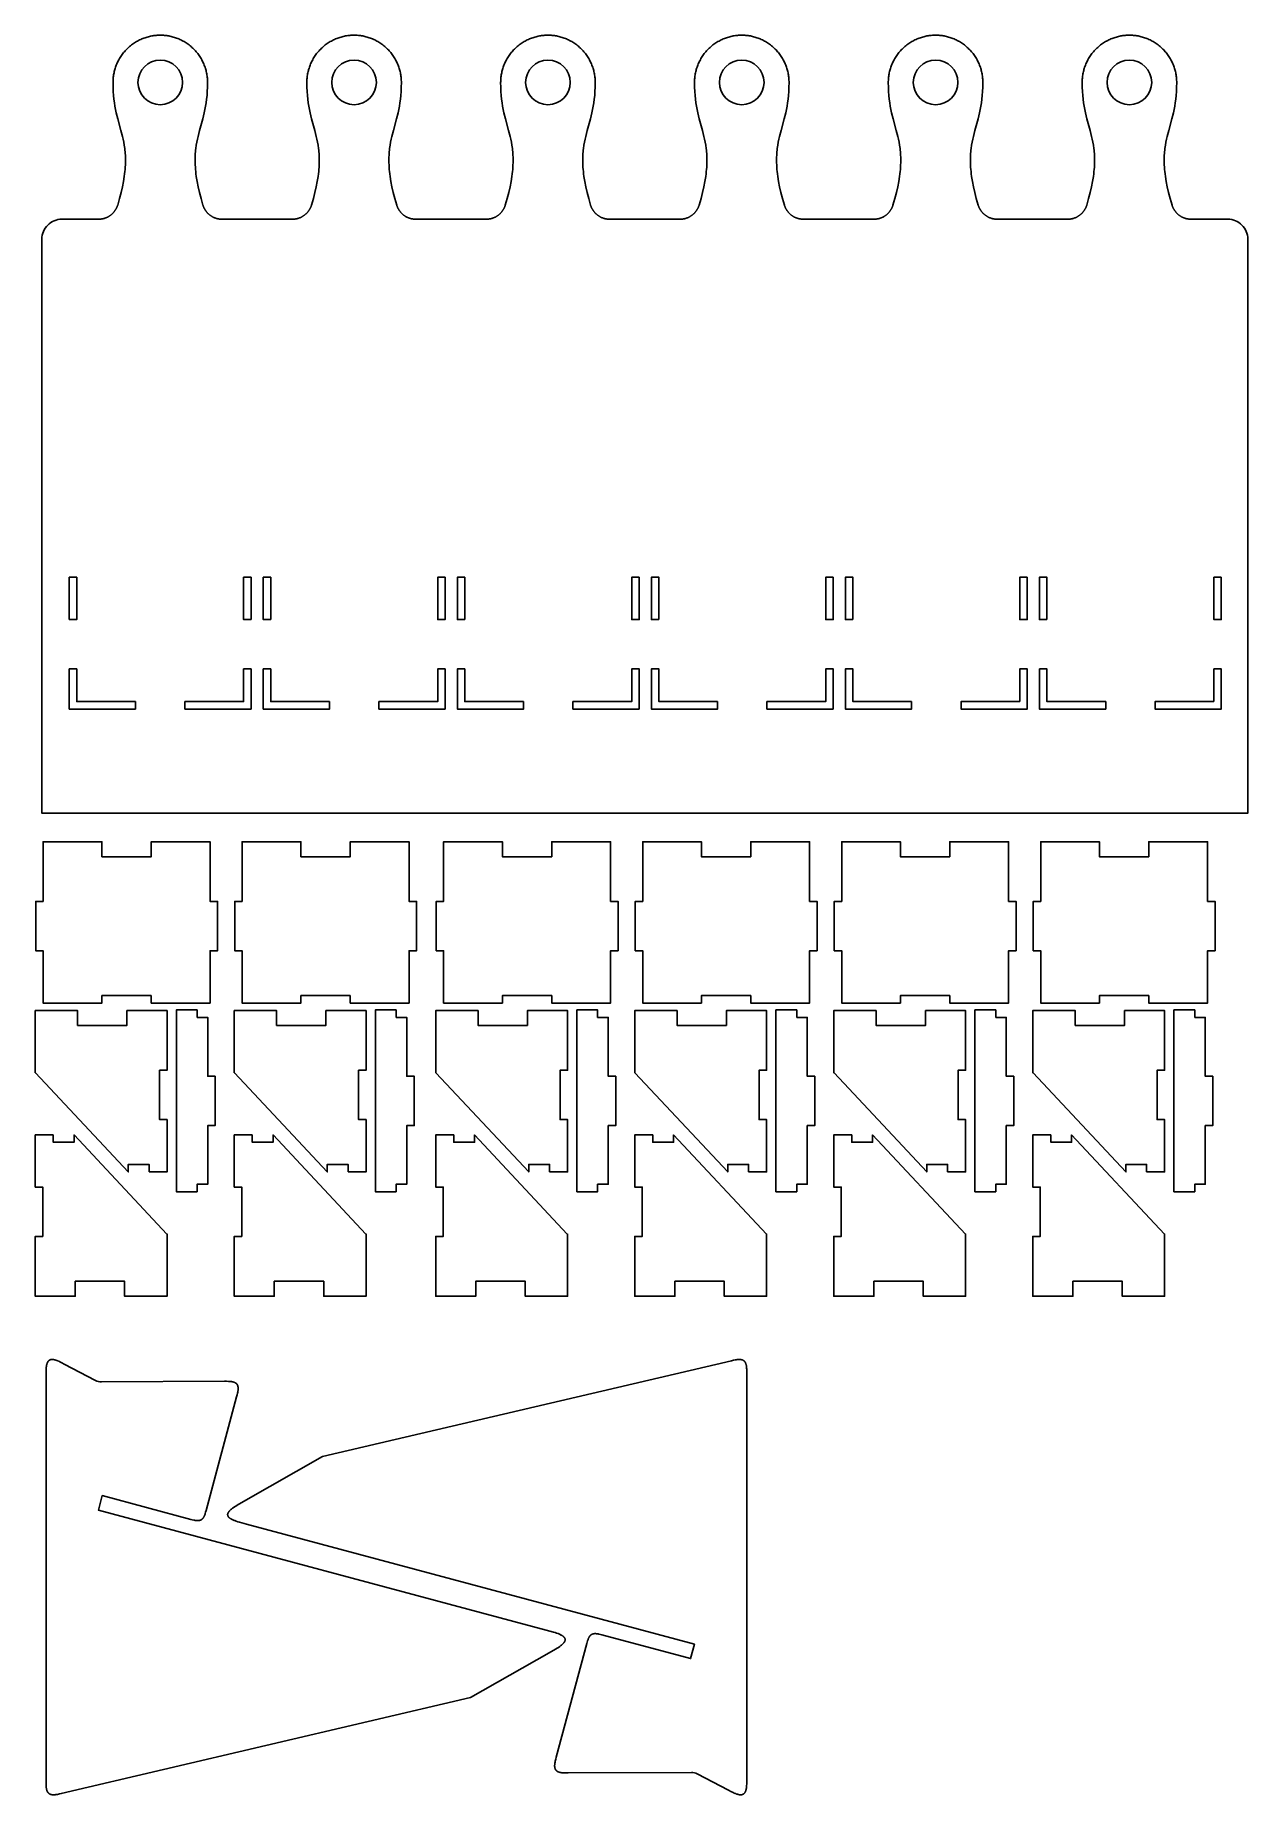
# Model space of a CAD drawing. Extents: x -1617 to -1129, y 174 to 882.
import ezdxf

# ---------------------------------------------------------------- set-up
doc = ezdxf.new("R2010")
doc.units = 0
doc.layers.add('DEFAULT', color=7, linetype='CONTINUOUS')

msp = doc.modelspace()

# ---------------------------------------------------------------- linework, layer by layer
at = {"layer": 'DEFAULT'}
for points in [[(-1614, 799.65, -0.414214), (-1606, 807.65), (-1591.2, 807.65), (-1591.05, 807.65), (-1590.9, 807.66), (-1590.75, 807.66), (-1590.6, 807.67), (-1590.45, 807.69), (-1590.29, 807.7), (-1590.14, 807.72), (-1589.99, 807.74), (-1589.83, 807.77), (-1589.68, 807.8), (-1589.52, 807.83), (-1589.37, 807.86), (-1589.21, 807.9), (-1589.06, 807.94), (-1588.91, 807.99), (-1588.75, 808.04), (-1588.6, 808.09), (-1588.45, 808.14), (-1588.3, 808.2), (-1588.14, 808.26), (-1587.99, 808.32), (-1587.85, 808.39), (-1587.7, 808.46), (-1587.55, 808.53), (-1587.41, 808.61), (-1587.26, 808.69), (-1587.12, 808.77), (-1586.98, 808.86), (-1586.84, 808.95), (-1586.7, 809.04), (-1586.56, 809.13), (-1586.43, 809.23), (-1586.3, 809.33), (-1586.17, 809.43), (-1586.04, 809.54), (-1585.92, 809.65), (-1585.79, 809.76), (-1585.67, 809.87), (-1585.56, 809.98), (-1585.44, 810.1), (-1585.33, 810.22), (-1585.22, 810.34), (-1585.11, 810.46), (-1585.01, 810.59), (-1584.9, 810.72), (-1584.81, 810.85), (-1584.71, 810.98), (-1584.62, 811.11), (-1584.53, 811.24), (-1584.44, 811.38), (-1584.36, 811.51), (-1584.28, 811.65), (-1584.2, 811.79), (-1584.12, 811.92), (-1584.05, 812.06), (-1583.98, 812.2), (-1583.92, 812.35), (-1583.85, 812.49), (-1583.79, 812.63), (-1583.74, 812.77), (-1583.68, 812.91), (-1583.63, 813.06), (-1583.59, 813.2), (-1583.54, 813.34), (-1582.79, 815.94), (-1582.16, 818.39), (-1581.64, 820.69), (-1581.22, 822.85), (-1580.89, 824.88), (-1580.77, 825.85), (-1580.66, 826.79), (-1580.57, 827.7), (-1580.5, 828.59), (-1580.45, 829.45), (-1580.42, 830.28), (-1580.41, 831.09), (-1580.41, 831.87), (-1580.42, 832.63), (-1580.45, 833.37), (-1580.5, 834.09), (-1580.55, 834.79), (-1580.62, 835.47), (-1580.7, 836.14), (-1580.88, 837.42), (-1581.1, 838.64), (-1581.34, 839.81), (-1581.6, 840.94), (-1582.23, 843.36), (-1583.51, 848.04), (-1584.11, 850.46), (-1584.38, 851.73), (-1584.63, 853.05), (-1584.85, 854.43), (-1585.04, 855.88), (-1585.2, 857.42), (-1585.32, 859.06), (-1585.39, 860.8), (-1585.41, 862.65), (-1585.41, 863.07), (-1585.39, 863.5), (-1585.37, 863.93), (-1585.34, 864.36), (-1585.29, 864.79), (-1585.24, 865.23), (-1585.17, 865.67), (-1585.1, 866.11), (-1585.01, 866.55), (-1584.91, 866.99), (-1584.8, 867.44), (-1584.68, 867.88), (-1584.55, 868.32), (-1584.4, 868.77), (-1584.25, 869.21), (-1584.08, 869.65), (-1583.9, 870.08), (-1583.71, 870.52), (-1583.51, 870.95), (-1583.29, 871.38), (-1583.06, 871.8), (-1582.83, 872.22), (-1582.58, 872.64), (-1582.32, 873.05), (-1582.04, 873.45), (-1581.76, 873.85), (-1581.47, 874.24), (-1581.16, 874.63), (-1580.85, 875), (-1580.53, 875.37), (-1580.19, 875.73), (-1579.85, 876.09), (-1579.5, 876.43), (-1579.14, 876.76), (-1578.77, 877.09), (-1578.39, 877.4), (-1578, 877.71), (-1577.61, 878), (-1577.21, 878.28), (-1576.81, 878.55), (-1576.4, 878.82), (-1575.98, 879.06), (-1575.56, 879.3), (-1575.14, 879.53), (-1574.71, 879.74), (-1574.28, 879.95), (-1573.84, 880.14), (-1573.41, 880.32), (-1572.97, 880.49), (-1572.53, 880.64), (-1572.08, 880.79), (-1571.64, 880.92), (-1571.2, 881.04), (-1570.75, 881.15), (-1570.31, 881.25), (-1569.87, 881.33), (-1569.43, 881.41), (-1568.99, 881.48), (-1568.55, 881.53), (-1568.12, 881.57), (-1567.69, 881.61), (-1567.26, 881.63), (-1566.83, 881.65), (-1566.41, 881.65), (-1565.99, 881.65), (-1565.57, 881.63), (-1565.14, 881.61), (-1564.71, 881.57), (-1564.27, 881.53), (-1563.84, 881.48), (-1563.4, 881.41), (-1562.96, 881.33), (-1562.51, 881.25), (-1562.07, 881.15), (-1561.63, 881.04), (-1561.19, 880.92), (-1560.74, 880.79), (-1560.3, 880.64), (-1559.86, 880.49), (-1559.42, 880.32), (-1558.98, 880.14), (-1558.55, 879.95), (-1558.12, 879.74), (-1557.69, 879.53), (-1557.26, 879.3), (-1556.84, 879.06), (-1556.43, 878.82), (-1556.02, 878.55), (-1555.61, 878.28), (-1555.21, 878), (-1554.82, 877.71), (-1554.44, 877.4), (-1554.06, 877.09), (-1553.69, 876.76), (-1553.33, 876.43), (-1552.98, 876.09), (-1552.63, 875.73), (-1552.3, 875.37), (-1551.98, 875), (-1551.66, 874.63), (-1551.36, 874.24), (-1551.06, 873.85), (-1550.78, 873.45), (-1550.51, 873.05), (-1550.25, 872.64), (-1550, 872.22), (-1549.76, 871.8), (-1549.54, 871.38), (-1549.32, 870.95), (-1549.12, 870.52), (-1548.93, 870.08), (-1548.75, 869.65), (-1548.58, 869.21), (-1548.42, 868.77), (-1548.28, 868.32), (-1548.15, 867.88), (-1548.03, 867.44), (-1547.92, 866.99), (-1547.82, 866.55), (-1547.73, 866.11), (-1547.65, 865.67), (-1547.59, 865.23), (-1547.53, 864.79), (-1547.49, 864.36), (-1547.46, 863.93), (-1547.43, 863.5), (-1547.42, 863.07), (-1547.41, 862.65), (-1547.44, 860.8), (-1547.51, 859.06), (-1547.63, 857.42), (-1547.78, 855.88), (-1547.97, 854.43), (-1548.2, 853.05), (-1548.45, 851.73), (-1548.72, 850.46), (-1549.31, 848.04), (-1550.6, 843.36), (-1551.22, 840.94), (-1551.48, 839.81), (-1551.73, 838.64), (-1551.94, 837.42), (-1552.13, 836.14), (-1552.21, 835.47), (-1552.27, 834.79), (-1552.33, 834.09), (-1552.37, 833.37), (-1552.4, 832.63), (-1552.42, 831.87), (-1552.42, 831.09), (-1552.41, 830.28), (-1552.37, 829.45), (-1552.32, 828.59), (-1552.26, 827.7), (-1552.17, 826.79), (-1552.06, 825.85), (-1551.93, 824.88), (-1551.61, 822.85), (-1551.19, 820.69), (-1550.66, 818.39), (-1550.03, 815.94), (-1549.28, 813.34), (-1549.24, 813.2), (-1549.19, 813.06), (-1549.14, 812.91), (-1549.09, 812.77), (-1549.03, 812.63), (-1548.97, 812.49), (-1548.91, 812.35), (-1548.84, 812.2), (-1548.78, 812.06), (-1548.7, 811.92), (-1548.63, 811.79), (-1548.55, 811.65), (-1548.47, 811.51), (-1548.39, 811.38), (-1548.3, 811.24), (-1548.21, 811.11), (-1548.12, 810.98), (-1548.02, 810.85), (-1547.92, 810.72), (-1547.82, 810.59), (-1547.72, 810.46), (-1547.61, 810.34), (-1547.5, 810.22), (-1547.39, 810.1), (-1547.27, 809.98), (-1547.15, 809.87), (-1547.03, 809.76), (-1546.91, 809.65), (-1546.78, 809.54), (-1546.66, 809.43), (-1546.53, 809.33), (-1546.4, 809.23), (-1546.26, 809.13), (-1546.13, 809.04), (-1545.99, 808.95), (-1545.85, 808.86), (-1545.71, 808.77), (-1545.57, 808.69), (-1545.42, 808.61), (-1545.28, 808.53), (-1545.13, 808.46), (-1544.98, 808.39), (-1544.83, 808.32), (-1544.68, 808.26), (-1544.53, 808.2), (-1544.38, 808.14), (-1544.23, 808.09), (-1544.07, 808.04), (-1543.92, 807.99), (-1543.77, 807.94), (-1543.61, 807.9), (-1543.46, 807.86), (-1543.3, 807.83), (-1543.15, 807.8), (-1542.99, 807.77), (-1542.84, 807.74), (-1542.69, 807.72), (-1542.53, 807.7), (-1542.38, 807.69), (-1542.23, 807.67), (-1542.08, 807.66), (-1541.93, 807.66), (-1541.77, 807.65), (-1541.63, 807.65), (-1513.29, 807.65), (-1513.14, 807.65), (-1512.99, 807.66), (-1512.84, 807.66), (-1512.69, 807.67), (-1512.53, 807.69), (-1512.38, 807.7), (-1512.23, 807.72), (-1512.07, 807.74), (-1511.92, 807.77), (-1511.76, 807.8), (-1511.61, 807.83), (-1511.46, 807.86), (-1511.3, 807.9), (-1511.15, 807.94), (-1510.99, 807.99), (-1510.84, 808.04), (-1510.69, 808.09), (-1510.53, 808.14), (-1510.38, 808.2), (-1510.23, 808.26), (-1510.08, 808.32), (-1509.93, 808.39), (-1509.78, 808.46), (-1509.64, 808.53), (-1509.49, 808.61), (-1509.35, 808.69), (-1509.21, 808.77), (-1509.06, 808.86), (-1508.92, 808.95), (-1508.79, 809.04), (-1508.65, 809.13), (-1508.52, 809.23), (-1508.39, 809.33), (-1508.26, 809.43), (-1508.13, 809.54), (-1508, 809.65), (-1507.88, 809.76), (-1507.76, 809.87), (-1507.64, 809.98), (-1507.53, 810.1), (-1507.41, 810.22), (-1507.3, 810.34), (-1507.2, 810.46), (-1507.09, 810.59), (-1506.99, 810.72), (-1506.89, 810.85), (-1506.8, 810.98), (-1506.7, 811.11), (-1506.61, 811.24), (-1506.53, 811.38), (-1506.44, 811.51), (-1506.36, 811.65), (-1506.28, 811.79), (-1506.21, 811.92), (-1506.14, 812.06), (-1506.07, 812.2), (-1506, 812.35), (-1505.94, 812.49), (-1505.88, 812.63), (-1505.82, 812.77), (-1505.77, 812.91), (-1505.72, 813.06), (-1505.67, 813.2), (-1505.63, 813.34), (-1504.88, 815.94), (-1504.25, 818.39), (-1503.73, 820.69), (-1503.31, 822.85), (-1502.98, 824.88), (-1502.85, 825.85), (-1502.74, 826.79), (-1502.66, 827.7), (-1502.59, 828.59), (-1502.54, 829.45), (-1502.51, 830.28), (-1502.49, 831.09), (-1502.49, 831.87), (-1502.51, 832.63), (-1502.54, 833.37), (-1502.58, 834.09), (-1502.64, 834.79), (-1502.71, 835.47), (-1502.79, 836.14), (-1502.97, 837.42), (-1503.19, 838.64), (-1503.43, 839.81), (-1503.69, 840.94), (-1504.31, 843.36), (-1505.6, 848.04), (-1506.2, 850.46), (-1506.47, 851.73), (-1506.72, 853.05), (-1506.94, 854.43), (-1507.13, 855.88), (-1507.29, 857.42), (-1507.4, 859.06), (-1507.47, 860.8), (-1507.5, 862.65), (-1507.5, 863.07), (-1507.48, 863.5), (-1507.46, 863.93), (-1507.42, 864.36), (-1507.38, 864.79), (-1507.32, 865.23), (-1507.26, 865.67), (-1507.18, 866.11), (-1507.1, 866.55), (-1507, 866.99), (-1506.89, 867.44), (-1506.77, 867.88), (-1506.63, 868.32), (-1506.49, 868.77), (-1506.33, 869.21), (-1506.17, 869.65), (-1505.99, 870.08), (-1505.8, 870.52), (-1505.59, 870.95), (-1505.38, 871.38), (-1505.15, 871.8), (-1504.91, 872.22), (-1504.66, 872.64), (-1504.4, 873.05), (-1504.13, 873.45), (-1503.85, 873.85), (-1503.55, 874.24), (-1503.25, 874.63), (-1502.94, 875), (-1502.61, 875.37), (-1502.28, 875.73), (-1501.94, 876.09), (-1501.58, 876.43), (-1501.22, 876.76), (-1500.85, 877.09), (-1500.48, 877.4), (-1500.09, 877.71), (-1499.7, 878), (-1499.3, 878.28), (-1498.9, 878.55), (-1498.49, 878.82), (-1498.07, 879.06), (-1497.65, 879.3), (-1497.23, 879.53), (-1496.8, 879.74), (-1496.37, 879.95), (-1495.93, 880.14), (-1495.49, 880.32), (-1495.05, 880.49), (-1494.61, 880.64), (-1494.17, 880.79), (-1493.73, 880.92), (-1493.28, 881.04), (-1492.84, 881.15), (-1492.4, 881.25), (-1491.96, 881.33), (-1491.52, 881.41), (-1491.08, 881.48), (-1490.64, 881.53), (-1490.21, 881.57), (-1489.78, 881.61), (-1489.35, 881.63), (-1488.92, 881.65), (-1488.5, 881.65), (-1488.08, 881.65), (-1487.65, 881.63), (-1487.22, 881.61), (-1486.79, 881.57), (-1486.36, 881.53), (-1485.92, 881.48), (-1485.48, 881.41), (-1485.04, 881.33), (-1484.6, 881.25), (-1484.16, 881.15), (-1483.72, 881.04), (-1483.27, 880.92), (-1482.83, 880.79), (-1482.39, 880.64), (-1481.95, 880.49), (-1481.51, 880.32), (-1481.07, 880.14), (-1480.63, 879.95), (-1480.2, 879.74), (-1479.77, 879.53), (-1479.35, 879.3), (-1478.93, 879.06), (-1478.51, 878.82), (-1478.1, 878.55), (-1477.7, 878.28), (-1477.3, 878), (-1476.91, 877.71), (-1476.52, 877.4), (-1476.15, 877.09), (-1475.78, 876.76), (-1475.42, 876.43), (-1475.06, 876.09), (-1474.72, 875.73), (-1474.39, 875.37), (-1474.06, 875), (-1473.75, 874.63), (-1473.45, 874.24), (-1473.15, 873.85), (-1472.87, 873.45), (-1472.6, 873.05), (-1472.34, 872.64), (-1472.09, 872.22), (-1471.85, 871.8), (-1471.62, 871.38), (-1471.41, 870.95), (-1471.2, 870.52), (-1471.01, 870.08), (-1470.83, 869.65), (-1470.67, 869.21), (-1470.51, 868.77), (-1470.37, 868.32), (-1470.23, 867.88), (-1470.11, 867.44), (-1470, 866.99), (-1469.9, 866.55), (-1469.82, 866.11), (-1469.74, 865.67), (-1469.68, 865.23), (-1469.62, 864.79), (-1469.58, 864.36), (-1469.54, 863.93), (-1469.52, 863.5), (-1469.5, 863.07), (-1469.5, 862.65), (-1469.53, 860.8), (-1469.6, 859.06), (-1469.71, 857.42), (-1469.87, 855.88), (-1470.06, 854.43), (-1470.28, 853.05), (-1470.53, 851.73), (-1470.8, 850.46), (-1471.4, 848.04), (-1472.69, 843.36), (-1473.31, 840.94), (-1473.57, 839.81), (-1473.81, 838.64), (-1474.03, 837.42), (-1474.21, 836.14), (-1474.29, 835.47), (-1474.36, 834.79), (-1474.42, 834.09), (-1474.46, 833.37), (-1474.49, 832.63), (-1474.51, 831.87), (-1474.51, 831.09), (-1474.49, 830.28), (-1474.46, 829.45), (-1474.41, 828.59), (-1474.34, 827.7), (-1474.26, 826.79), (-1474.15, 825.85), (-1474.02, 824.88), (-1473.69, 822.85), (-1473.27, 820.69), (-1472.75, 818.39), (-1472.12, 815.94), (-1471.37, 813.34), (-1471.33, 813.2), (-1471.28, 813.06), (-1471.23, 812.91), (-1471.18, 812.77), (-1471.12, 812.63), (-1471.06, 812.49), (-1471, 812.35), (-1470.93, 812.2), (-1470.86, 812.06), (-1470.79, 811.92), (-1470.72, 811.79), (-1470.64, 811.65), (-1470.56, 811.51), (-1470.47, 811.38), (-1470.39, 811.24), (-1470.3, 811.11), (-1470.2, 810.98), (-1470.11, 810.85), (-1470.01, 810.72), (-1469.91, 810.59), (-1469.8, 810.46), (-1469.7, 810.34), (-1469.59, 810.22), (-1469.47, 810.1), (-1469.36, 809.98), (-1469.24, 809.87), (-1469.12, 809.76), (-1469, 809.65), (-1468.87, 809.54), (-1468.74, 809.43), (-1468.61, 809.33), (-1468.48, 809.23), (-1468.35, 809.13), (-1468.21, 809.04), (-1468.08, 808.95), (-1467.94, 808.86), (-1467.79, 808.77), (-1467.65, 808.69), (-1467.51, 808.61), (-1467.36, 808.53), (-1467.22, 808.46), (-1467.07, 808.39), (-1466.92, 808.32), (-1466.77, 808.26), (-1466.62, 808.2), (-1466.47, 808.14), (-1466.31, 808.09), (-1466.16, 808.04), (-1466.01, 807.99), (-1465.85, 807.94), (-1465.7, 807.9), (-1465.54, 807.86), (-1465.39, 807.83), (-1465.24, 807.8), (-1465.08, 807.77), (-1464.93, 807.74), (-1464.77, 807.72), (-1464.62, 807.7), (-1464.47, 807.69), (-1464.31, 807.67), (-1464.16, 807.66), (-1464.01, 807.66), (-1463.86, 807.65), (-1463.71, 807.65), (-1435.37, 807.65), (-1435.23, 807.65), (-1435.07, 807.66), (-1434.92, 807.66), (-1434.77, 807.67), (-1434.62, 807.69), (-1434.47, 807.7), (-1434.31, 807.72), (-1434.16, 807.74), (-1434.01, 807.77), (-1433.85, 807.8), (-1433.7, 807.83), (-1433.54, 807.86), (-1433.39, 807.9), (-1433.23, 807.94), (-1433.08, 807.99), (-1432.93, 808.04), (-1432.77, 808.09), (-1432.62, 808.14), (-1432.47, 808.2), (-1432.32, 808.26), (-1432.17, 808.32), (-1432.02, 808.39), (-1431.87, 808.46), (-1431.72, 808.53), (-1431.58, 808.61), (-1431.43, 808.69), (-1431.29, 808.77), (-1431.15, 808.86), (-1431.01, 808.95), (-1430.87, 809.04), (-1430.74, 809.13), (-1430.6, 809.23), (-1430.47, 809.33), (-1430.34, 809.43), (-1430.22, 809.54), (-1430.09, 809.65), (-1429.97, 809.76), (-1429.85, 809.87), (-1429.73, 809.98), (-1429.61, 810.1), (-1429.5, 810.22), (-1429.39, 810.34), (-1429.28, 810.46), (-1429.18, 810.59), (-1429.08, 810.72), (-1428.98, 810.85), (-1428.88, 810.98), (-1428.79, 811.11), (-1428.7, 811.24), (-1428.61, 811.38), (-1428.53, 811.51), (-1428.45, 811.65), (-1428.37, 811.79), (-1428.3, 811.92), (-1428.22, 812.06), (-1428.16, 812.2), (-1428.09, 812.35), (-1428.03, 812.49), (-1427.97, 812.63), (-1427.91, 812.77), (-1427.86, 812.91), (-1427.81, 813.06), (-1427.76, 813.2), (-1427.72, 813.34), (-1426.97, 815.94), (-1426.34, 818.39), (-1425.81, 820.69), (-1425.39, 822.85), (-1425.07, 824.88), (-1424.94, 825.85), (-1424.83, 826.79), (-1424.74, 827.7), (-1424.68, 828.59), (-1424.63, 829.45), (-1424.59, 830.28), (-1424.58, 831.09), (-1424.58, 831.87), (-1424.6, 832.63), (-1424.63, 833.37), (-1424.67, 834.09), (-1424.73, 834.79), (-1424.79, 835.47), (-1424.87, 836.14), (-1425.06, 837.42), (-1425.27, 838.64), (-1425.52, 839.81), (-1425.78, 840.94), (-1426.4, 843.36), (-1427.69, 848.04), (-1428.28, 850.46), (-1428.55, 851.73), (-1428.8, 853.05), (-1429.03, 854.43), (-1429.22, 855.88), (-1429.37, 857.42), (-1429.49, 859.06), (-1429.56, 860.8), (-1429.59, 862.65), (-1429.58, 863.07), (-1429.57, 863.5), (-1429.54, 863.93), (-1429.51, 864.36), (-1429.47, 864.79), (-1429.41, 865.23), (-1429.35, 865.67), (-1429.27, 866.11), (-1429.18, 866.55), (-1429.08, 866.99), (-1428.97, 867.44), (-1428.85, 867.88), (-1428.72, 868.32), (-1428.58, 868.77), (-1428.42, 869.21), (-1428.25, 869.65), (-1428.07, 870.08), (-1427.88, 870.52), (-1427.68, 870.95), (-1427.46, 871.38), (-1427.24, 871.8), (-1427, 872.22), (-1426.75, 872.64), (-1426.49, 873.05), (-1426.22, 873.45), (-1425.94, 873.85), (-1425.64, 874.24), (-1425.34, 874.63), (-1425.02, 875), (-1424.7, 875.37), (-1424.37, 875.73), (-1424.02, 876.09), (-1423.67, 876.43), (-1423.31, 876.76), (-1422.94, 877.09), (-1422.56, 877.4), (-1422.18, 877.71), (-1421.79, 878), (-1421.39, 878.28), (-1420.98, 878.55), (-1420.57, 878.82), (-1420.16, 879.06), (-1419.74, 879.3), (-1419.31, 879.53), (-1418.88, 879.74), (-1418.45, 879.95), (-1418.02, 880.14), (-1417.58, 880.32), (-1417.14, 880.49), (-1416.7, 880.64), (-1416.26, 880.79), (-1415.81, 880.92), (-1415.37, 881.04), (-1414.93, 881.15), (-1414.49, 881.25), (-1414.04, 881.33), (-1413.6, 881.41), (-1413.16, 881.48), (-1412.73, 881.53), (-1412.29, 881.57), (-1411.86, 881.61), (-1411.43, 881.63), (-1411.01, 881.65), (-1410.59, 881.65), (-1410.17, 881.65), (-1409.74, 881.63), (-1409.31, 881.61), (-1408.88, 881.57), (-1408.45, 881.53), (-1408.01, 881.48), (-1407.57, 881.41), (-1407.13, 881.33), (-1406.69, 881.25), (-1406.25, 881.15), (-1405.8, 881.04), (-1405.36, 880.92), (-1404.92, 880.79), (-1404.47, 880.64), (-1404.03, 880.49), (-1403.59, 880.32), (-1403.16, 880.14), (-1402.72, 879.95), (-1402.29, 879.74), (-1401.86, 879.53), (-1401.44, 879.3), (-1401.02, 879.06), (-1400.6, 878.82), (-1400.19, 878.55), (-1399.79, 878.28), (-1399.39, 878), (-1399, 877.71), (-1398.61, 877.4), (-1398.23, 877.09), (-1397.86, 876.76), (-1397.5, 876.43), (-1397.15, 876.09), (-1396.81, 875.73), (-1396.47, 875.37), (-1396.15, 875), (-1395.84, 874.63), (-1395.53, 874.24), (-1395.24, 873.85), (-1394.96, 873.45), (-1394.68, 873.05), (-1394.42, 872.64), (-1394.17, 872.22), (-1393.94, 871.8), (-1393.71, 871.38), (-1393.49, 870.95), (-1393.29, 870.52), (-1393.1, 870.08), (-1392.92, 869.65), (-1392.75, 869.21), (-1392.6, 868.77), (-1392.45, 868.32), (-1392.32, 867.88), (-1392.2, 867.44), (-1392.09, 866.99), (-1391.99, 866.55), (-1391.9, 866.11), (-1391.83, 865.67), (-1391.76, 865.23), (-1391.71, 864.79), (-1391.66, 864.36), (-1391.63, 863.93), (-1391.61, 863.5), (-1391.59, 863.07), (-1391.59, 862.65), (-1391.61, 860.8), (-1391.68, 859.06), (-1391.8, 857.42), (-1391.96, 855.88), (-1392.15, 854.43), (-1392.37, 853.05), (-1392.62, 851.73), (-1392.89, 850.46), (-1393.49, 848.04), (-1394.77, 843.36), (-1395.4, 840.94), (-1395.66, 839.81), (-1395.9, 838.64), (-1396.12, 837.42), (-1396.3, 836.14), (-1396.38, 835.47), (-1396.45, 834.79), (-1396.5, 834.09), (-1396.55, 833.37), (-1396.58, 832.63), (-1396.59, 831.87), (-1396.59, 831.09), (-1396.58, 830.28), (-1396.55, 829.45), (-1396.5, 828.59), (-1396.43, 827.7), (-1396.34, 826.79), (-1396.23, 825.85), (-1396.11, 824.88), (-1395.78, 822.85), (-1395.36, 820.69), (-1394.84, 818.39), (-1394.21, 815.94), (-1393.46, 813.34), (-1393.41, 813.2), (-1393.37, 813.06), (-1393.32, 812.91), (-1393.26, 812.77), (-1393.21, 812.63), (-1393.15, 812.49), (-1393.08, 812.35), (-1393.02, 812.2), (-1392.95, 812.06), (-1392.88, 811.92), (-1392.8, 811.79), (-1392.72, 811.65), (-1392.64, 811.51), (-1392.56, 811.38), (-1392.47, 811.24), (-1392.38, 811.11), (-1392.29, 810.98), (-1392.19, 810.85), (-1392.1, 810.72), (-1391.99, 810.59), (-1391.89, 810.46), (-1391.78, 810.34), (-1391.67, 810.22), (-1391.56, 810.1), (-1391.44, 809.98), (-1391.33, 809.87), (-1391.21, 809.76), (-1391.08, 809.65), (-1390.96, 809.54), (-1390.83, 809.43), (-1390.7, 809.33), (-1390.57, 809.23), (-1390.44, 809.13), (-1390.3, 809.04), (-1390.16, 808.95), (-1390.02, 808.86), (-1389.88, 808.77), (-1389.74, 808.69), (-1389.59, 808.61), (-1389.45, 808.53), (-1389.3, 808.46), (-1389.15, 808.39), (-1389.01, 808.32), (-1388.86, 808.26), (-1388.7, 808.2), (-1388.55, 808.14), (-1388.4, 808.09), (-1388.25, 808.04), (-1388.09, 807.99), (-1387.94, 807.94), (-1387.79, 807.9), (-1387.63, 807.86), (-1387.48, 807.83), (-1387.32, 807.8), (-1387.17, 807.77), (-1387.01, 807.74), (-1386.86, 807.72), (-1386.71, 807.7), (-1386.55, 807.69), (-1386.4, 807.67), (-1386.25, 807.66), (-1386.1, 807.66), (-1385.95, 807.65), (-1385.8, 807.65), (-1357.46, 807.65), (-1357.31, 807.65), (-1357.16, 807.66), (-1357.01, 807.66), (-1356.86, 807.67), (-1356.71, 807.69), (-1356.55, 807.7), (-1356.4, 807.72), (-1356.25, 807.74), (-1356.09, 807.77), (-1355.94, 807.8), (-1355.78, 807.83), (-1355.63, 807.86), (-1355.47, 807.9), (-1355.32, 807.94), (-1355.17, 807.99), (-1355.01, 808.04), (-1354.86, 808.09), (-1354.71, 808.14), (-1354.56, 808.2), (-1354.4, 808.26), (-1354.25, 808.32), (-1354.11, 808.39), (-1353.96, 808.46), (-1353.81, 808.53), (-1353.67, 808.61), (-1353.52, 808.69), (-1353.38, 808.77), (-1353.24, 808.86), (-1353.1, 808.95), (-1352.96, 809.04), (-1352.82, 809.13), (-1352.69, 809.23), (-1352.56, 809.33), (-1352.43, 809.43), (-1352.3, 809.54), (-1352.18, 809.65), (-1352.05, 809.76), (-1351.93, 809.87), (-1351.82, 809.98), (-1351.7, 810.1), (-1351.59, 810.22), (-1351.48, 810.34), (-1351.37, 810.46), (-1351.27, 810.59), (-1351.17, 810.72), (-1351.07, 810.85), (-1350.97, 810.98), (-1350.88, 811.11), (-1350.79, 811.24), (-1350.7, 811.38), (-1350.62, 811.51), (-1350.54, 811.65), (-1350.46, 811.79), (-1350.38, 811.92), (-1350.31, 812.06), (-1350.24, 812.2), (-1350.18, 812.35), (-1350.11, 812.49), (-1350.05, 812.63), (-1350, 812.77), (-1349.95, 812.91), (-1349.89, 813.06), (-1349.85, 813.2), (-1349.8, 813.34), (-1349.05, 815.94), (-1348.42, 818.39), (-1347.9, 820.69), (-1347.48, 822.85), (-1347.15, 824.88), (-1347.03, 825.85), (-1346.92, 826.79), (-1346.83, 827.7), (-1346.76, 828.59), (-1346.71, 829.45), (-1346.68, 830.28), (-1346.67, 831.09), (-1346.67, 831.87), (-1346.68, 832.63), (-1346.71, 833.37), (-1346.76, 834.09), (-1346.81, 834.79), (-1346.88, 835.47), (-1346.96, 836.14), (-1347.14, 837.42), (-1347.36, 838.64), (-1347.6, 839.81), (-1347.86, 840.94), (-1348.49, 843.36), (-1349.77, 848.04), (-1350.37, 850.46), (-1350.64, 851.73), (-1350.89, 853.05), (-1351.11, 854.43), (-1351.3, 855.88), (-1351.46, 857.42), (-1351.58, 859.06), (-1351.65, 860.8), (-1351.67, 862.65), (-1351.67, 863.07), (-1351.65, 863.5), (-1351.63, 863.93), (-1351.6, 864.36), (-1351.55, 864.79), (-1351.5, 865.23), (-1351.43, 865.67), (-1351.36, 866.11), (-1351.27, 866.55), (-1351.17, 866.99), (-1351.06, 867.44), (-1350.94, 867.88), (-1350.81, 868.32), (-1350.66, 868.77), (-1350.51, 869.21), (-1350.34, 869.65), (-1350.16, 870.08), (-1349.97, 870.52), (-1349.77, 870.95), (-1349.55, 871.38), (-1349.32, 871.8), (-1349.09, 872.22), (-1348.84, 872.64), (-1348.58, 873.05), (-1348.3, 873.45), (-1348.02, 873.85), (-1347.73, 874.24), (-1347.42, 874.63), (-1347.11, 875), (-1346.79, 875.37), (-1346.45, 875.73), (-1346.11, 876.09), (-1345.76, 876.43), (-1345.4, 876.76), (-1345.03, 877.09), (-1344.65, 877.4), (-1344.26, 877.71), (-1343.87, 878), (-1343.47, 878.28), (-1343.07, 878.55), (-1342.66, 878.82), (-1342.24, 879.06), (-1341.82, 879.3), (-1341.4, 879.53), (-1340.97, 879.74), (-1340.54, 879.95), (-1340.1, 880.14), (-1339.67, 880.32), (-1339.23, 880.49), (-1338.79, 880.64), (-1338.34, 880.79), (-1337.9, 880.92), (-1337.46, 881.04), (-1337.02, 881.15), (-1336.57, 881.25), (-1336.13, 881.33), (-1335.69, 881.41), (-1335.25, 881.48), (-1334.82, 881.53), (-1334.38, 881.57), (-1333.95, 881.61), (-1333.52, 881.63), (-1333.1, 881.65), (-1332.67, 881.65), (-1332.25, 881.65), (-1331.83, 881.63), (-1331.4, 881.61), (-1330.97, 881.57), (-1330.53, 881.53), (-1330.1, 881.48), (-1329.66, 881.41), (-1329.22, 881.33), (-1328.77, 881.25), (-1328.33, 881.15), (-1327.89, 881.04), (-1327.45, 880.92), (-1327, 880.79), (-1326.56, 880.64), (-1326.12, 880.49), (-1325.68, 880.32), (-1325.24, 880.14), (-1324.81, 879.95), (-1324.38, 879.74), (-1323.95, 879.53), (-1323.52, 879.3), (-1323.1, 879.06), (-1322.69, 878.82), (-1322.28, 878.55), (-1321.87, 878.28), (-1321.47, 878), (-1321.08, 877.71), (-1320.7, 877.4), (-1320.32, 877.09), (-1319.95, 876.76), (-1319.59, 876.43), (-1319.24, 876.09), (-1318.9, 875.73), (-1318.56, 875.37), (-1318.24, 875), (-1317.92, 874.63), (-1317.62, 874.24), (-1317.33, 873.85), (-1317.04, 873.45), (-1316.77, 873.05), (-1316.51, 872.64), (-1316.26, 872.22), (-1316.02, 871.8), (-1315.8, 871.38), (-1315.58, 870.95), (-1315.38, 870.52), (-1315.19, 870.08), (-1315.01, 869.65), (-1314.84, 869.21), (-1314.68, 868.77), (-1314.54, 868.32), (-1314.41, 867.88), (-1314.29, 867.44), (-1314.18, 866.99), (-1314.08, 866.55), (-1313.99, 866.11), (-1313.91, 865.67), (-1313.85, 865.23), (-1313.79, 864.79), (-1313.75, 864.36), (-1313.72, 863.93), (-1313.69, 863.5), (-1313.68, 863.07), (-1313.67, 862.65), (-1313.7, 860.8), (-1313.77, 859.06), (-1313.89, 857.42), (-1314.04, 855.88), (-1314.23, 854.43), (-1314.46, 853.05), (-1314.71, 851.73), (-1314.98, 850.46), (-1315.57, 848.04), (-1316.86, 843.36), (-1317.48, 840.94), (-1317.74, 839.81), (-1317.99, 838.64), (-1318.2, 837.42), (-1318.39, 836.14), (-1318.47, 835.47), (-1318.53, 834.79), (-1318.59, 834.09), (-1318.63, 833.37), (-1318.66, 832.63), (-1318.68, 831.87), (-1318.68, 831.09), (-1318.67, 830.28), (-1318.63, 829.45), (-1318.58, 828.59), (-1318.52, 827.7), (-1318.43, 826.79), (-1318.32, 825.85), (-1318.19, 824.88), (-1317.87, 822.85), (-1317.45, 820.69), (-1316.92, 818.39), (-1316.29, 815.94), (-1315.54, 813.34), (-1315.5, 813.2), (-1315.45, 813.06), (-1315.4, 812.91), (-1315.35, 812.77), (-1315.29, 812.63), (-1315.23, 812.49), (-1315.17, 812.35), (-1315.1, 812.2), (-1315.04, 812.06), (-1314.96, 811.92), (-1314.89, 811.79), (-1314.81, 811.65), (-1314.73, 811.51), (-1314.65, 811.38), (-1314.56, 811.24), (-1314.47, 811.11), (-1314.38, 810.98), (-1314.28, 810.85), (-1314.18, 810.72), (-1314.08, 810.59), (-1313.98, 810.46), (-1313.87, 810.34), (-1313.76, 810.22), (-1313.65, 810.1), (-1313.53, 809.98), (-1313.41, 809.87), (-1313.29, 809.76), (-1313.17, 809.65), (-1313.04, 809.54), (-1312.92, 809.43), (-1312.79, 809.33), (-1312.66, 809.23), (-1312.52, 809.13), (-1312.39, 809.04), (-1312.25, 808.95), (-1312.11, 808.86), (-1311.97, 808.77), (-1311.83, 808.69), (-1311.68, 808.61), (-1311.54, 808.53), (-1311.39, 808.46), (-1311.24, 808.39), (-1311.09, 808.32), (-1310.94, 808.26), (-1310.79, 808.2), (-1310.64, 808.14), (-1310.49, 808.09), (-1310.33, 808.04), (-1310.18, 807.99), (-1310.03, 807.94), (-1309.87, 807.9), (-1309.72, 807.86), (-1309.56, 807.83), (-1309.41, 807.8), (-1309.26, 807.77), (-1309.1, 807.74), (-1308.95, 807.72), (-1308.79, 807.7), (-1308.64, 807.69), (-1308.49, 807.67), (-1308.34, 807.66), (-1308.19, 807.66), (-1308.03, 807.65), (-1307.89, 807.65), (-1279.55, 807.65), (-1279.4, 807.65), (-1279.25, 807.66), (-1279.1, 807.66), (-1278.95, 807.67), (-1278.79, 807.69), (-1278.64, 807.7), (-1278.49, 807.72), (-1278.33, 807.74), (-1278.18, 807.77), (-1278.02, 807.8), (-1277.87, 807.83), (-1277.72, 807.86), (-1277.56, 807.9), (-1277.41, 807.94), (-1277.25, 807.99), (-1277.1, 808.04), (-1276.95, 808.09), (-1276.79, 808.14), (-1276.64, 808.2), (-1276.49, 808.26), (-1276.34, 808.32), (-1276.19, 808.39), (-1276.04, 808.46), (-1275.9, 808.53), (-1275.75, 808.61), (-1275.61, 808.69), (-1275.47, 808.77), (-1275.32, 808.86), (-1275.19, 808.95), (-1275.05, 809.04), (-1274.91, 809.13), (-1274.78, 809.23), (-1274.65, 809.33), (-1274.52, 809.43), (-1274.39, 809.54), (-1274.26, 809.65), (-1274.14, 809.76), (-1274.02, 809.87), (-1273.9, 809.98), (-1273.79, 810.1), (-1273.68, 810.22), (-1273.57, 810.34), (-1273.46, 810.46), (-1273.35, 810.59), (-1273.25, 810.72), (-1273.15, 810.85), (-1273.06, 810.98), (-1272.96, 811.11), (-1272.87, 811.24), (-1272.79, 811.38), (-1272.7, 811.51), (-1272.62, 811.65), (-1272.54, 811.79), (-1272.47, 811.92), (-1272.4, 812.06), (-1272.33, 812.2), (-1272.26, 812.35), (-1272.2, 812.49), (-1272.14, 812.63), (-1272.09, 812.77), (-1272.03, 812.91), (-1271.98, 813.06), (-1271.93, 813.2), (-1271.89, 813.34), (-1271.14, 815.94), (-1270.51, 818.39), (-1269.99, 820.69), (-1269.57, 822.85), (-1269.24, 824.88), (-1269.11, 825.85), (-1269, 826.79), (-1268.92, 827.7), (-1268.85, 828.59), (-1268.8, 829.45), (-1268.77, 830.28), (-1268.75, 831.09), (-1268.75, 831.87), (-1268.77, 832.63), (-1268.8, 833.37), (-1268.84, 834.09), (-1268.9, 834.79), (-1268.97, 835.47), (-1269.05, 836.14), (-1269.23, 837.42), (-1269.45, 838.64), (-1269.69, 839.81), (-1269.95, 840.94), (-1270.57, 843.36), (-1271.86, 848.04), (-1272.46, 850.46), (-1272.73, 851.73), (-1272.98, 853.05), (-1273.2, 854.43), (-1273.39, 855.88), (-1273.55, 857.42), (-1273.66, 859.06), (-1273.74, 860.8), (-1273.76, 862.65), (-1273.76, 863.07), (-1273.74, 863.5), (-1273.72, 863.93), (-1273.68, 864.36), (-1273.64, 864.79), (-1273.58, 865.23), (-1273.52, 865.67), (-1273.44, 866.11), (-1273.36, 866.55), (-1273.26, 866.99), (-1273.15, 867.44), (-1273.03, 867.88), (-1272.89, 868.32), (-1272.75, 868.77), (-1272.59, 869.21), (-1272.43, 869.65), (-1272.25, 870.08), (-1272.06, 870.52), (-1271.85, 870.95), (-1271.64, 871.38), (-1271.41, 871.8), (-1271.17, 872.22), (-1270.92, 872.64), (-1270.66, 873.05), (-1270.39, 873.45), (-1270.11, 873.85), (-1269.82, 874.24), (-1269.51, 874.63), (-1269.2, 875), (-1268.87, 875.37), (-1268.54, 875.73), (-1268.2, 876.09), (-1267.84, 876.43), (-1267.48, 876.76), (-1267.11, 877.09), (-1266.74, 877.4), (-1266.35, 877.71), (-1265.96, 878), (-1265.56, 878.28), (-1265.16, 878.55), (-1264.75, 878.82), (-1264.33, 879.06), (-1263.91, 879.3), (-1263.49, 879.53), (-1263.06, 879.74), (-1262.63, 879.95), (-1262.19, 880.14), (-1261.75, 880.32), (-1261.31, 880.49), (-1260.87, 880.64), (-1260.43, 880.79), (-1259.99, 880.92), (-1259.55, 881.04), (-1259.1, 881.15), (-1258.66, 881.25), (-1258.22, 881.33), (-1257.78, 881.41), (-1257.34, 881.48), (-1256.9, 881.53), (-1256.47, 881.57), (-1256.04, 881.61), (-1255.61, 881.63), (-1255.18, 881.65), (-1254.76, 881.65), (-1254.34, 881.65), (-1253.91, 881.63), (-1253.48, 881.61), (-1253.05, 881.57), (-1252.62, 881.53), (-1252.18, 881.48), (-1251.74, 881.41), (-1251.3, 881.33), (-1250.86, 881.25), (-1250.42, 881.15), (-1249.98, 881.04), (-1249.53, 880.92), (-1249.09, 880.79), (-1248.65, 880.64), (-1248.21, 880.49), (-1247.77, 880.32), (-1247.33, 880.14), (-1246.89, 879.95), (-1246.46, 879.74), (-1246.03, 879.53), (-1245.61, 879.3), (-1245.19, 879.06), (-1244.77, 878.82), (-1244.36, 878.55), (-1243.96, 878.28), (-1243.56, 878), (-1243.17, 877.71), (-1242.78, 877.4), (-1242.41, 877.09), (-1242.04, 876.76), (-1241.68, 876.43), (-1241.33, 876.09), (-1240.98, 875.73), (-1240.65, 875.37), (-1240.32, 875), (-1240.01, 874.63), (-1239.71, 874.24), (-1239.41, 873.85), (-1239.13, 873.45), (-1238.86, 873.05), (-1238.6, 872.64), (-1238.35, 872.22), (-1238.11, 871.8), (-1237.88, 871.38), (-1237.67, 870.95), (-1237.47, 870.52), (-1237.27, 870.08), (-1237.09, 869.65), (-1236.93, 869.21), (-1236.77, 868.77), (-1236.63, 868.32), (-1236.49, 867.88), (-1236.37, 867.44), (-1236.26, 866.99), (-1236.16, 866.55), (-1236.08, 866.11), (-1236, 865.67), (-1235.94, 865.23), (-1235.88, 864.79), (-1235.84, 864.36), (-1235.8, 863.93), (-1235.78, 863.5), (-1235.76, 863.07), (-1235.76, 862.65), (-1235.79, 860.8), (-1235.86, 859.06), (-1235.97, 857.42), (-1236.13, 855.88), (-1236.32, 854.43), (-1236.54, 853.05), (-1236.79, 851.73), (-1237.06, 850.46), (-1237.66, 848.04), (-1238.95, 843.36), (-1239.57, 840.94), (-1239.83, 839.81), (-1240.07, 838.64), (-1240.29, 837.42), (-1240.48, 836.14), (-1240.55, 835.47), (-1240.62, 834.79), (-1240.68, 834.09), (-1240.72, 833.37), (-1240.75, 832.63), (-1240.77, 831.87), (-1240.77, 831.09), (-1240.75, 830.28), (-1240.72, 829.45), (-1240.67, 828.59), (-1240.6, 827.7), (-1240.52, 826.79), (-1240.41, 825.85), (-1240.28, 824.88), (-1239.95, 822.85), (-1239.53, 820.69), (-1239.01, 818.39), (-1238.38, 815.94), (-1237.63, 813.34), (-1237.59, 813.2), (-1237.54, 813.06), (-1237.49, 812.91), (-1237.44, 812.77), (-1237.38, 812.63), (-1237.32, 812.49), (-1237.26, 812.35), (-1237.19, 812.2), (-1237.12, 812.06), (-1237.05, 811.92), (-1236.98, 811.79), (-1236.9, 811.65), (-1236.82, 811.51), (-1236.73, 811.38), (-1236.65, 811.24), (-1236.56, 811.11), (-1236.46, 810.98), (-1236.37, 810.85), (-1236.27, 810.72), (-1236.17, 810.59), (-1236.06, 810.46), (-1235.96, 810.34), (-1235.85, 810.22), (-1235.73, 810.1), (-1235.62, 809.98), (-1235.5, 809.87), (-1235.38, 809.76), (-1235.26, 809.65), (-1235.13, 809.54), (-1235, 809.43), (-1234.87, 809.33), (-1234.74, 809.23), (-1234.61, 809.13), (-1234.47, 809.04), (-1234.34, 808.95), (-1234.2, 808.86), (-1234.06, 808.77), (-1233.91, 808.69), (-1233.77, 808.61), (-1233.62, 808.53), (-1233.48, 808.46), (-1233.33, 808.39), (-1233.18, 808.32), (-1233.03, 808.26), (-1232.88, 808.2), (-1232.73, 808.14), (-1232.57, 808.09), (-1232.42, 808.04), (-1232.27, 807.99), (-1232.11, 807.94), (-1231.96, 807.9), (-1231.81, 807.86), (-1231.65, 807.83), (-1231.5, 807.8), (-1231.34, 807.77), (-1231.19, 807.74), (-1231.03, 807.72), (-1230.88, 807.7), (-1230.73, 807.69), (-1230.58, 807.67), (-1230.42, 807.66), (-1230.27, 807.66), (-1230.12, 807.65), (-1229.97, 807.65), (-1201.64, 807.65), (-1201.49, 807.65), (-1201.34, 807.66), (-1201.18, 807.66), (-1201.03, 807.67), (-1200.88, 807.69), (-1200.73, 807.7), (-1200.57, 807.72), (-1200.42, 807.74), (-1200.27, 807.77), (-1200.11, 807.8), (-1199.96, 807.83), (-1199.8, 807.86), (-1199.65, 807.9), (-1199.49, 807.94), (-1199.34, 807.99), (-1199.19, 808.04), (-1199.03, 808.09), (-1198.88, 808.14), (-1198.73, 808.2), (-1198.58, 808.26), (-1198.43, 808.32), (-1198.28, 808.39), (-1198.13, 808.46), (-1197.98, 808.53), (-1197.84, 808.61), (-1197.69, 808.69), (-1197.55, 808.77), (-1197.41, 808.86), (-1197.27, 808.95), (-1197.13, 809.04), (-1197, 809.13), (-1196.86, 809.23), (-1196.73, 809.33), (-1196.6, 809.43), (-1196.48, 809.54), (-1196.35, 809.65), (-1196.23, 809.76), (-1196.11, 809.87), (-1195.99, 809.98), (-1195.87, 810.1), (-1195.76, 810.22), (-1195.65, 810.34), (-1195.54, 810.46), (-1195.44, 810.59), (-1195.34, 810.72), (-1195.24, 810.85), (-1195.14, 810.98), (-1195.05, 811.11), (-1194.96, 811.24), (-1194.87, 811.38), (-1194.79, 811.51), (-1194.71, 811.65), (-1194.63, 811.79), (-1194.56, 811.92), (-1194.48, 812.06), (-1194.42, 812.2), (-1194.35, 812.35), (-1194.29, 812.49), (-1194.23, 812.63), (-1194.17, 812.77), (-1194.12, 812.91), (-1194.07, 813.06), (-1194.02, 813.2), (-1193.98, 813.34), (-1193.23, 815.94), (-1192.6, 818.39), (-1192.07, 820.69), (-1191.65, 822.85), (-1191.33, 824.88), (-1191.2, 825.85), (-1191.09, 826.79), (-1191, 827.7), (-1190.94, 828.59), (-1190.89, 829.45), (-1190.85, 830.28), (-1190.84, 831.09), (-1190.84, 831.87), (-1190.86, 832.63), (-1190.89, 833.37), (-1190.93, 834.09), (-1190.99, 834.79), (-1191.05, 835.47), (-1191.13, 836.14), (-1191.32, 837.42), (-1191.53, 838.64), (-1191.78, 839.81), (-1192.04, 840.94), (-1192.66, 843.36), (-1193.95, 848.04), (-1194.54, 850.46), (-1194.82, 851.73), (-1195.06, 853.05), (-1195.29, 854.43), (-1195.48, 855.88), (-1195.63, 857.42), (-1195.75, 859.06), (-1195.82, 860.8), (-1195.85, 862.65), (-1195.84, 863.07), (-1195.83, 863.5), (-1195.8, 863.93), (-1195.77, 864.36), (-1195.73, 864.79), (-1195.67, 865.23), (-1195.61, 865.67), (-1195.53, 866.11), (-1195.44, 866.55), (-1195.34, 866.99), (-1195.23, 867.44), (-1195.11, 867.88), (-1194.98, 868.32), (-1194.84, 868.77), (-1194.68, 869.21), (-1194.51, 869.65), (-1194.33, 870.08), (-1194.14, 870.52), (-1193.94, 870.95), (-1193.72, 871.38), (-1193.5, 871.8), (-1193.26, 872.22), (-1193.01, 872.64), (-1192.75, 873.05), (-1192.48, 873.45), (-1192.2, 873.85), (-1191.9, 874.24), (-1191.6, 874.63), (-1191.28, 875), (-1190.96, 875.37), (-1190.63, 875.73), (-1190.28, 876.09), (-1189.93, 876.43), (-1189.57, 876.76), (-1189.2, 877.09), (-1188.82, 877.4), (-1188.44, 877.71), (-1188.05, 878), (-1187.65, 878.28), (-1187.24, 878.55), (-1186.83, 878.82), (-1186.42, 879.06), (-1186, 879.3), (-1185.57, 879.53), (-1185.15, 879.74), (-1184.71, 879.95), (-1184.28, 880.14), (-1183.84, 880.32), (-1183.4, 880.49), (-1182.96, 880.64), (-1182.52, 880.79), (-1182.08, 880.92), (-1181.63, 881.04), (-1181.19, 881.15), (-1180.75, 881.25), (-1180.3, 881.33), (-1179.86, 881.41), (-1179.43, 881.48), (-1178.99, 881.53), (-1178.55, 881.57), (-1178.12, 881.61), (-1177.69, 881.63), (-1177.27, 881.65), (-1176.85, 881.65), (-1176.43, 881.65), (-1176, 881.63), (-1175.57, 881.61), (-1175.14, 881.57), (-1174.71, 881.53), (-1174.27, 881.48), (-1173.83, 881.41), (-1173.39, 881.33), (-1172.95, 881.25), (-1172.51, 881.15), (-1172.06, 881.04), (-1171.62, 880.92), (-1171.18, 880.79), (-1170.73, 880.64), (-1170.29, 880.49), (-1169.85, 880.32), (-1169.42, 880.14), (-1168.98, 879.95), (-1168.55, 879.74), (-1168.12, 879.53), (-1167.7, 879.3), (-1167.28, 879.06), (-1166.86, 878.82), (-1166.45, 878.55), (-1166.05, 878.28), (-1165.65, 878), (-1165.26, 877.71), (-1164.87, 877.4), (-1164.49, 877.09), (-1164.13, 876.76), (-1163.76, 876.43), (-1163.41, 876.09), (-1163.07, 875.73), (-1162.73, 875.37), (-1162.41, 875), (-1162.1, 874.63), (-1161.79, 874.24), (-1161.5, 873.85), (-1161.22, 873.45), (-1160.94, 873.05), (-1160.68, 872.64), (-1160.43, 872.22), (-1160.2, 871.8), (-1159.97, 871.38), (-1159.75, 870.95), (-1159.55, 870.52), (-1159.36, 870.08), (-1159.18, 869.65), (-1159.01, 869.21), (-1158.86, 868.77), (-1158.71, 868.32), (-1158.58, 867.88), (-1158.46, 867.44), (-1158.35, 866.99), (-1158.25, 866.55), (-1158.16, 866.11), (-1158.09, 865.67), (-1158.02, 865.23), (-1157.97, 864.79), (-1157.92, 864.36), (-1157.89, 863.93), (-1157.87, 863.5), (-1157.85, 863.07), (-1157.85, 862.65), (-1157.87, 860.8), (-1157.95, 859.06), (-1158.06, 857.42), (-1158.22, 855.88), (-1158.41, 854.43), (-1158.63, 853.05), (-1158.88, 851.73), (-1159.15, 850.46), (-1159.75, 848.04), (-1161.03, 843.36), (-1161.66, 840.94), (-1161.92, 839.81), (-1162.16, 838.64), (-1162.38, 837.42), (-1162.56, 836.14), (-1162.64, 835.47), (-1162.71, 834.79), (-1162.76, 834.09), (-1162.81, 833.37), (-1162.84, 832.63), (-1162.85, 831.87), (-1162.85, 831.09), (-1162.84, 830.28), (-1162.81, 829.45), (-1162.76, 828.59), (-1162.69, 827.7), (-1162.6, 826.79), (-1162.49, 825.85), (-1162.37, 824.88), (-1162.04, 822.85), (-1161.62, 820.69), (-1161.1, 818.39), (-1160.47, 815.94), (-1159.72, 813.34), (-1159.67, 813.2), (-1159.63, 813.06), (-1159.58, 812.91), (-1159.52, 812.77), (-1159.47, 812.63), (-1159.41, 812.49), (-1159.34, 812.35), (-1159.28, 812.2), (-1159.21, 812.06), (-1159.14, 811.92), (-1159.06, 811.79), (-1158.98, 811.65), (-1158.9, 811.51), (-1158.82, 811.38), (-1158.73, 811.24), (-1158.64, 811.11), (-1158.55, 810.98), (-1158.45, 810.85), (-1158.36, 810.72), (-1158.25, 810.59), (-1158.15, 810.46), (-1158.04, 810.34), (-1157.93, 810.22), (-1157.82, 810.1), (-1157.7, 809.98), (-1157.59, 809.87), (-1157.47, 809.76), (-1157.34, 809.65), (-1157.22, 809.54), (-1157.09, 809.43), (-1156.96, 809.33), (-1156.83, 809.23), (-1156.7, 809.13), (-1156.56, 809.04), (-1156.42, 808.95), (-1156.28, 808.86), (-1156.14, 808.77), (-1156, 808.69), (-1155.86, 808.61), (-1155.71, 808.53), (-1155.56, 808.46), (-1155.41, 808.39), (-1155.27, 808.32), (-1155.12, 808.26), (-1154.96, 808.2), (-1154.81, 808.14), (-1154.66, 808.09), (-1154.51, 808.04), (-1154.35, 807.99), (-1154.2, 807.94), (-1154.05, 807.9), (-1153.89, 807.86), (-1153.74, 807.83), (-1153.58, 807.8), (-1153.43, 807.77), (-1153.27, 807.74), (-1153.12, 807.72), (-1152.97, 807.7), (-1152.81, 807.69), (-1152.66, 807.67), (-1152.51, 807.66), (-1152.36, 807.66), (-1152.21, 807.65), (-1152.06, 807.65), (-1137.26, 807.65, -0.414214), (-1129.26, 799.65), (-1129.26, 568.77), (-1614, 568.77)], [(-1540.61, 340.29), (-1590.09, 340.07, -0.155255), (-1592.43, 340.65), (-1605.01, 347.24), (-1605.93, 347.71), (-1606.82, 348.15), (-1607.25, 348.35), (-1607.67, 348.53), (-1607.88, 348.61), (-1608.08, 348.69), (-1608.28, 348.76), (-1608.47, 348.82), (-1608.67, 348.88), (-1608.85, 348.93), (-1609.03, 348.97), (-1609.12, 348.99), (-1609.21, 349.01), (-1609.3, 349.02), (-1609.39, 349.04), (-1609.47, 349.05), (-1609.55, 349.06), (-1609.64, 349.06), (-1609.72, 349.07), (-1609.8, 349.07), (-1609.88, 349.07), (-1609.95, 349.07), (-1610.03, 349.07), (-1610.11, 349.06), (-1610.18, 349.06), (-1610.25, 349.05), (-1610.32, 349.04), (-1610.39, 349.02), (-1610.46, 349.01), (-1610.5, 349), (-1610.53, 348.99), (-1610.56, 348.98), (-1610.59, 348.97), (-1610.63, 348.96), (-1610.66, 348.95), (-1610.69, 348.93), (-1610.72, 348.92), (-1610.75, 348.91), (-1610.78, 348.89), (-1610.81, 348.88), (-1610.84, 348.87), (-1610.87, 348.85), (-1610.9, 348.83), (-1610.93, 348.82), (-1610.96, 348.8), (-1610.99, 348.78), (-1611.02, 348.77), (-1611.05, 348.75), (-1611.07, 348.73), (-1611.1, 348.71), (-1611.13, 348.69), (-1611.15, 348.67), (-1611.18, 348.64), (-1611.21, 348.62), (-1611.23, 348.6), (-1611.26, 348.58), (-1611.28, 348.55), (-1611.31, 348.53), (-1611.33, 348.5), (-1611.35, 348.48), (-1611.38, 348.45), (-1611.42, 348.4), (-1611.47, 348.34), (-1611.51, 348.29), (-1611.55, 348.23), (-1611.59, 348.17), (-1611.63, 348.1), (-1611.67, 348.04), (-1611.71, 347.97), (-1611.74, 347.9), (-1611.78, 347.82), (-1611.81, 347.75), (-1611.84, 347.67), (-1611.87, 347.59), (-1611.9, 347.51), (-1611.93, 347.43), (-1611.96, 347.35), (-1611.98, 347.26), (-1612.01, 347.17), (-1612.05, 346.99), (-1612.1, 346.8), (-1612.13, 346.61), (-1612.17, 346.4), (-1612.2, 346.2), (-1612.22, 345.98), (-1612.25, 345.76), (-1612.28, 345.3), (-1612.31, 344.83), (-1612.33, 343.83), (-1612.33, 342.81), (-1612.33, 179.38), (-1612.33, 178.59), (-1612.31, 177.83), (-1612.29, 177.46), (-1612.26, 177.1), (-1612.24, 176.93), (-1612.22, 176.76), (-1612.19, 176.6), (-1612.17, 176.44), (-1612.13, 176.28), (-1612.1, 176.13), (-1612.06, 175.98), (-1612.02, 175.83), (-1612, 175.76), (-1611.97, 175.7), (-1611.95, 175.63), (-1611.92, 175.56), (-1611.89, 175.5), (-1611.87, 175.43), (-1611.84, 175.37), (-1611.81, 175.31), (-1611.78, 175.25), (-1611.75, 175.19), (-1611.71, 175.14), (-1611.68, 175.08), (-1611.64, 175.03), (-1611.61, 174.97), (-1611.57, 174.92), (-1611.53, 174.87), (-1611.49, 174.82), (-1611.45, 174.78), (-1611.41, 174.73), (-1611.37, 174.69), (-1611.32, 174.64), (-1611.28, 174.6), (-1611.23, 174.56), (-1611.18, 174.52), (-1611.13, 174.48), (-1611.08, 174.45), (-1611.03, 174.41), (-1610.98, 174.38), (-1610.93, 174.35), (-1610.87, 174.32), (-1610.82, 174.29), (-1610.76, 174.26), (-1610.71, 174.24), (-1610.65, 174.21), (-1610.59, 174.19), (-1610.53, 174.17), (-1610.46, 174.15), (-1610.4, 174.13), (-1610.34, 174.11), (-1610.27, 174.09), (-1610.21, 174.08), (-1610.14, 174.06), (-1610.07, 174.05), (-1610, 174.04), (-1609.93, 174.03), (-1609.86, 174.02), (-1609.79, 174.01), (-1609.71, 174.01), (-1609.57, 174), (-1609.41, 174), (-1609.26, 174), (-1609.1, 174), (-1608.93, 174.01), (-1608.77, 174.02), (-1608.6, 174.04), (-1608.42, 174.06), (-1608.07, 174.11), (-1607.71, 174.18), (-1606.96, 174.33), (-1606.19, 174.51), (-1441.73, 213.07), (-1410.07, 231.08), (-1407.51, 232.58), (-1406.92, 232.94), (-1406.37, 233.3), (-1405.86, 233.66), (-1405.62, 233.84), (-1405.39, 234.01), (-1405.17, 234.19), (-1404.97, 234.36), (-1404.78, 234.53), (-1404.61, 234.7), (-1404.52, 234.78), (-1404.44, 234.86), (-1404.37, 234.95), (-1404.3, 235.03), (-1404.23, 235.11), (-1404.16, 235.19), (-1404.1, 235.27), (-1404.05, 235.35), (-1403.99, 235.43), (-1403.95, 235.51), (-1403.9, 235.59), (-1403.88, 235.63), (-1403.86, 235.67), (-1403.84, 235.71), (-1403.82, 235.74), (-1403.8, 235.78), (-1403.79, 235.82), (-1403.77, 235.86), (-1403.76, 235.9), (-1403.75, 235.94), (-1403.73, 235.97), (-1403.72, 236.01), (-1403.71, 236.05), (-1403.7, 236.09), (-1403.69, 236.13), (-1403.69, 236.16), (-1403.68, 236.2), (-1403.68, 236.24), (-1403.67, 236.27), (-1403.67, 236.31), (-1403.67, 236.35), (-1403.67, 236.38), (-1403.67, 236.42), (-1403.67, 236.46), (-1403.67, 236.49), (-1403.67, 236.53), (-1403.68, 236.56), (-1403.68, 236.6), (-1403.69, 236.64), (-1403.69, 236.67), (-1403.7, 236.71), (-1403.71, 236.74), (-1403.72, 236.78), (-1403.73, 236.81), (-1403.75, 236.85), (-1403.76, 236.88), (-1403.77, 236.92), (-1403.79, 236.95), (-1403.8, 236.99), (-1403.82, 237.02), (-1403.84, 237.05), (-1403.86, 237.09), (-1403.88, 237.12), (-1403.9, 237.16), (-1403.92, 237.19), (-1403.95, 237.22), (-1403.97, 237.26), (-1404, 237.29), (-1404.02, 237.32), (-1404.05, 237.35), (-1404.08, 237.39), (-1404.11, 237.42), (-1404.14, 237.45), (-1404.2, 237.52), (-1404.27, 237.58), (-1404.34, 237.65), (-1404.42, 237.71), (-1404.5, 237.77), (-1404.58, 237.83), (-1404.67, 237.9), (-1404.76, 237.96), (-1404.85, 238.02), (-1404.95, 238.08), (-1405.05, 238.14), (-1405.26, 238.26), (-1405.49, 238.37), (-1405.73, 238.49), (-1405.98, 238.6), (-1406.24, 238.71), (-1406.52, 238.82), (-1407.11, 239.04), (-1407.73, 239.25), (-1408.39, 239.46), (-1411.25, 240.26), (-1591.3, 288.5), (-1589.75, 294.3), (-1554.13, 284.75), (-1553.53, 284.59), (-1552.93, 284.45), (-1552.64, 284.39), (-1552.36, 284.34), (-1552.22, 284.32), (-1552.08, 284.3), (-1551.95, 284.28), (-1551.81, 284.27), (-1551.68, 284.26), (-1551.55, 284.26), (-1551.42, 284.26), (-1551.29, 284.26), (-1551.17, 284.26), (-1551.05, 284.27), (-1550.99, 284.28), (-1550.93, 284.29), (-1550.87, 284.3), (-1550.81, 284.31), (-1550.75, 284.32), (-1550.69, 284.33), (-1550.64, 284.34), (-1550.58, 284.35), (-1550.53, 284.37), (-1550.47, 284.39), (-1550.42, 284.4), (-1550.37, 284.42), (-1550.31, 284.44), (-1550.26, 284.46), (-1550.21, 284.48), (-1550.16, 284.5), (-1550.11, 284.53), (-1550.06, 284.55), (-1550.01, 284.58), (-1549.96, 284.61), (-1549.91, 284.63), (-1549.87, 284.66), (-1549.82, 284.69), (-1549.78, 284.73), (-1549.73, 284.76), (-1549.69, 284.79), (-1549.64, 284.83), (-1549.6, 284.86), (-1549.56, 284.9), (-1549.52, 284.94), (-1549.47, 284.98), (-1549.43, 285.02), (-1549.39, 285.06), (-1549.36, 285.1), (-1549.32, 285.14), (-1549.28, 285.19), (-1549.24, 285.24), (-1549.2, 285.28), (-1549.17, 285.33), (-1549.13, 285.38), (-1549.06, 285.48), (-1549, 285.58), (-1548.93, 285.69), (-1548.87, 285.8), (-1548.81, 285.92), (-1548.75, 286.04), (-1548.69, 286.16), (-1548.64, 286.29), (-1548.58, 286.42), (-1548.53, 286.55), (-1548.43, 286.82), (-1548.34, 287.1), (-1548.17, 287.69), (-1548.01, 288.29), (-1535.76, 334), (-1535.55, 334.79), (-1535.36, 335.56), (-1535.28, 335.93), (-1535.22, 336.3), (-1535.19, 336.47), (-1535.17, 336.65), (-1535.15, 336.82), (-1535.13, 336.99), (-1535.12, 337.15), (-1535.12, 337.31), (-1535.12, 337.47), (-1535.12, 337.63), (-1535.13, 337.7), (-1535.13, 337.78), (-1535.14, 337.85), (-1535.15, 337.92), (-1535.16, 337.99), (-1535.17, 338.06), (-1535.18, 338.13), (-1535.19, 338.2), (-1535.21, 338.27), (-1535.22, 338.33), (-1535.24, 338.4), (-1535.26, 338.46), (-1535.28, 338.52), (-1535.3, 338.58), (-1535.33, 338.64), (-1535.35, 338.7), (-1535.38, 338.76), (-1535.41, 338.82), (-1535.44, 338.87), (-1535.47, 338.93), (-1535.5, 338.98), (-1535.53, 339.03), (-1535.57, 339.08), (-1535.61, 339.13), (-1535.65, 339.18), (-1535.69, 339.23), (-1535.73, 339.28), (-1535.77, 339.32), (-1535.82, 339.36), (-1535.86, 339.41), (-1535.91, 339.45), (-1535.96, 339.49), (-1536.01, 339.53), (-1536.06, 339.57), (-1536.11, 339.6), (-1536.17, 339.64), (-1536.23, 339.67), (-1536.28, 339.71), (-1536.34, 339.74), (-1536.4, 339.77), (-1536.47, 339.8), (-1536.53, 339.83), (-1536.6, 339.86), (-1536.66, 339.89), (-1536.73, 339.91), (-1536.8, 339.94), (-1536.87, 339.96), (-1536.94, 339.99), (-1537.09, 340.03), (-1537.24, 340.07), (-1537.4, 340.1), (-1537.56, 340.14), (-1537.73, 340.16), (-1537.9, 340.19), (-1538.07, 340.21), (-1538.25, 340.23), (-1538.62, 340.26), (-1539, 340.28), (-1539.79, 340.3)], [(-1402.39, 182.77), (-1352.91, 182.99, -0.155255), (-1350.57, 182.42), (-1337.99, 175.83), (-1337.07, 175.36), (-1336.18, 174.92), (-1335.75, 174.72), (-1335.33, 174.54), (-1335.12, 174.46), (-1334.92, 174.38), (-1334.72, 174.31), (-1334.53, 174.25), (-1334.33, 174.19), (-1334.15, 174.14), (-1333.97, 174.1), (-1333.88, 174.08), (-1333.79, 174.06), (-1333.7, 174.05), (-1333.61, 174.03), (-1333.53, 174.02), (-1333.45, 174.01), (-1333.36, 174), (-1333.28, 174), (-1333.2, 174), (-1333.12, 174), (-1333.05, 174), (-1332.97, 174), (-1332.89, 174), (-1332.82, 174.01), (-1332.75, 174.02), (-1332.68, 174.03), (-1332.61, 174.05), (-1332.54, 174.06), (-1332.5, 174.07), (-1332.47, 174.08), (-1332.44, 174.09), (-1332.41, 174.1), (-1332.37, 174.11), (-1332.34, 174.12), (-1332.31, 174.14), (-1332.28, 174.15), (-1332.25, 174.16), (-1332.22, 174.17), (-1332.19, 174.19), (-1332.16, 174.2), (-1332.13, 174.22), (-1332.1, 174.23), (-1332.07, 174.25), (-1332.04, 174.27), (-1332.01, 174.29), (-1331.98, 174.3), (-1331.95, 174.32), (-1331.93, 174.34), (-1331.9, 174.36), (-1331.87, 174.38), (-1331.85, 174.4), (-1331.82, 174.42), (-1331.79, 174.45), (-1331.77, 174.47), (-1331.74, 174.49), (-1331.72, 174.52), (-1331.69, 174.54), (-1331.67, 174.56), (-1331.65, 174.59), (-1331.62, 174.62), (-1331.58, 174.67), (-1331.53, 174.72), (-1331.49, 174.78), (-1331.45, 174.84), (-1331.41, 174.9), (-1331.37, 174.97), (-1331.33, 175.03), (-1331.29, 175.1), (-1331.26, 175.17), (-1331.22, 175.25), (-1331.19, 175.32), (-1331.16, 175.4), (-1331.13, 175.47), (-1331.1, 175.56), (-1331.07, 175.64), (-1331.04, 175.72), (-1331.02, 175.81), (-1330.99, 175.9), (-1330.95, 176.08), (-1330.9, 176.27), (-1330.87, 176.46), (-1330.83, 176.66), (-1330.8, 176.87), (-1330.78, 177.09), (-1330.75, 177.31), (-1330.72, 177.77), (-1330.69, 178.24), (-1330.67, 179.24), (-1330.67, 180.26), (-1330.67, 343.69), (-1330.67, 344.48), (-1330.69, 345.24), (-1330.71, 345.61), (-1330.74, 345.96), (-1330.76, 346.14), (-1330.78, 346.31), (-1330.81, 346.47), (-1330.83, 346.63), (-1330.87, 346.79), (-1330.9, 346.94), (-1330.94, 347.09), (-1330.98, 347.24), (-1331, 347.31), (-1331.03, 347.37), (-1331.05, 347.44), (-1331.08, 347.51), (-1331.11, 347.57), (-1331.13, 347.64), (-1331.16, 347.7), (-1331.19, 347.76), (-1331.22, 347.82), (-1331.25, 347.88), (-1331.29, 347.93), (-1331.32, 347.99), (-1331.36, 348.04), (-1331.39, 348.1), (-1331.43, 348.15), (-1331.47, 348.2), (-1331.51, 348.25), (-1331.55, 348.29), (-1331.59, 348.34), (-1331.63, 348.38), (-1331.68, 348.43), (-1331.72, 348.47), (-1331.77, 348.51), (-1331.82, 348.55), (-1331.87, 348.58), (-1331.92, 348.62), (-1331.97, 348.65), (-1332.02, 348.69), (-1332.07, 348.72), (-1332.13, 348.75), (-1332.18, 348.78), (-1332.24, 348.81), (-1332.29, 348.83), (-1332.35, 348.86), (-1332.41, 348.88), (-1332.47, 348.9), (-1332.54, 348.92), (-1332.6, 348.94), (-1332.66, 348.96), (-1332.73, 348.98), (-1332.79, 348.99), (-1332.86, 349.01), (-1332.93, 349.02), (-1333, 349.03), (-1333.07, 349.04), (-1333.14, 349.05), (-1333.21, 349.05), (-1333.29, 349.06), (-1333.43, 349.07), (-1333.59, 349.07), (-1333.74, 349.07), (-1333.9, 349.07), (-1334.07, 349.06), (-1334.23, 349.05), (-1334.4, 349.03), (-1334.58, 349.01), (-1334.93, 348.96), (-1335.29, 348.89), (-1336.04, 348.74), (-1336.81, 348.56), (-1501.27, 310), (-1532.93, 291.99), (-1535.49, 290.49), (-1536.08, 290.13), (-1536.63, 289.76), (-1537.14, 289.41), (-1537.38, 289.23), (-1537.61, 289.06), (-1537.83, 288.88), (-1538.03, 288.71), (-1538.22, 288.54), (-1538.39, 288.37), (-1538.48, 288.29), (-1538.56, 288.21), (-1538.63, 288.12), (-1538.7, 288.04), (-1538.77, 287.96), (-1538.84, 287.88), (-1538.9, 287.8), (-1538.95, 287.72), (-1539.01, 287.64), (-1539.05, 287.56), (-1539.1, 287.48), (-1539.12, 287.44), (-1539.14, 287.4), (-1539.16, 287.36), (-1539.18, 287.32), (-1539.2, 287.29), (-1539.21, 287.25), (-1539.23, 287.21), (-1539.24, 287.17), (-1539.25, 287.13), (-1539.27, 287.09), (-1539.28, 287.06), (-1539.29, 287.02), (-1539.3, 286.98), (-1539.31, 286.94), (-1539.31, 286.91), (-1539.32, 286.87), (-1539.32, 286.83), (-1539.33, 286.8), (-1539.33, 286.76), (-1539.33, 286.72), (-1539.33, 286.69), (-1539.33, 286.65), (-1539.33, 286.61), (-1539.33, 286.58), (-1539.33, 286.54), (-1539.32, 286.5), (-1539.32, 286.47), (-1539.31, 286.43), (-1539.31, 286.4), (-1539.3, 286.36), (-1539.29, 286.33), (-1539.28, 286.29), (-1539.27, 286.26), (-1539.25, 286.22), (-1539.24, 286.19), (-1539.23, 286.15), (-1539.21, 286.12), (-1539.2, 286.08), (-1539.18, 286.05), (-1539.16, 286.02), (-1539.14, 285.98), (-1539.12, 285.95), (-1539.1, 285.91), (-1539.08, 285.88), (-1539.05, 285.85), (-1539.03, 285.81), (-1539, 285.78), (-1538.98, 285.75), (-1538.95, 285.71), (-1538.92, 285.68), (-1538.89, 285.65), (-1538.86, 285.62), (-1538.8, 285.55), (-1538.73, 285.49), (-1538.66, 285.42), (-1538.58, 285.36), (-1538.5, 285.3), (-1538.42, 285.24), (-1538.33, 285.17), (-1538.24, 285.11), (-1538.15, 285.05), (-1538.05, 284.99), (-1537.95, 284.93), (-1537.74, 284.81), (-1537.51, 284.7), (-1537.27, 284.58), (-1537.02, 284.47), (-1536.76, 284.36), (-1536.48, 284.25), (-1535.89, 284.03), (-1535.27, 283.82), (-1534.61, 283.61), (-1531.75, 282.81), (-1351.7, 234.57), (-1353.25, 228.77), (-1388.87, 238.32), (-1389.47, 238.48), (-1390.07, 238.62), (-1390.36, 238.68), (-1390.64, 238.73), (-1390.78, 238.75), (-1390.92, 238.77), (-1391.05, 238.79), (-1391.19, 238.8), (-1391.32, 238.81), (-1391.45, 238.81), (-1391.58, 238.81), (-1391.71, 238.81), (-1391.83, 238.81), (-1391.95, 238.8), (-1392.01, 238.79), (-1392.07, 238.78), (-1392.13, 238.77), (-1392.19, 238.76), (-1392.25, 238.75), (-1392.31, 238.74), (-1392.36, 238.73), (-1392.42, 238.71), (-1392.47, 238.7), (-1392.53, 238.68), (-1392.58, 238.67), (-1392.63, 238.65), (-1392.69, 238.63), (-1392.74, 238.61), (-1392.79, 238.59), (-1392.84, 238.57), (-1392.89, 238.54), (-1392.94, 238.52), (-1392.99, 238.49), (-1393.04, 238.46), (-1393.09, 238.44), (-1393.13, 238.41), (-1393.18, 238.38), (-1393.22, 238.34), (-1393.27, 238.31), (-1393.31, 238.28), (-1393.36, 238.24), (-1393.4, 238.21), (-1393.44, 238.17), (-1393.48, 238.13), (-1393.53, 238.09), (-1393.57, 238.05), (-1393.61, 238.01), (-1393.64, 237.97), (-1393.68, 237.92), (-1393.72, 237.88), (-1393.76, 237.83), (-1393.8, 237.79), (-1393.83, 237.74), (-1393.87, 237.69), (-1393.94, 237.59), (-1394, 237.49), (-1394.07, 237.38), (-1394.13, 237.26), (-1394.19, 237.15), (-1394.25, 237.03), (-1394.31, 236.91), (-1394.36, 236.78), (-1394.42, 236.65), (-1394.47, 236.52), (-1394.57, 236.25), (-1394.66, 235.97), (-1394.83, 235.38), (-1394.99, 234.78), (-1407.24, 189.07), (-1407.45, 188.28), (-1407.64, 187.51), (-1407.72, 187.14), (-1407.78, 186.77), (-1407.81, 186.6), (-1407.83, 186.42), (-1407.85, 186.25), (-1407.87, 186.08), (-1407.88, 185.92), (-1407.88, 185.75), (-1407.88, 185.6), (-1407.88, 185.44), (-1407.87, 185.37), (-1407.87, 185.29), (-1407.86, 185.22), (-1407.85, 185.15), (-1407.84, 185.08), (-1407.83, 185.01), (-1407.82, 184.94), (-1407.81, 184.87), (-1407.79, 184.8), (-1407.78, 184.74), (-1407.76, 184.67), (-1407.74, 184.61), (-1407.72, 184.55), (-1407.7, 184.49), (-1407.67, 184.43), (-1407.65, 184.37), (-1407.62, 184.31), (-1407.59, 184.25), (-1407.56, 184.2), (-1407.53, 184.14), (-1407.5, 184.09), (-1407.47, 184.04), (-1407.43, 183.99), (-1407.39, 183.94), (-1407.35, 183.89), (-1407.31, 183.84), (-1407.27, 183.79), (-1407.23, 183.75), (-1407.18, 183.71), (-1407.14, 183.66), (-1407.09, 183.62), (-1407.04, 183.58), (-1406.99, 183.54), (-1406.94, 183.5), (-1406.89, 183.47), (-1406.83, 183.43), (-1406.77, 183.39), (-1406.72, 183.36), (-1406.66, 183.33), (-1406.6, 183.3), (-1406.53, 183.27), (-1406.47, 183.24), (-1406.4, 183.21), (-1406.34, 183.18), (-1406.27, 183.16), (-1406.2, 183.13), (-1406.13, 183.11), (-1406.06, 183.08), (-1405.91, 183.04), (-1405.76, 183), (-1405.6, 182.97), (-1405.44, 182.93), (-1405.27, 182.91), (-1405.1, 182.88), (-1404.93, 182.86), (-1404.75, 182.84), (-1404.38, 182.81), (-1404, 182.79), (-1403.21, 182.77)]]:
    msp.add_lwpolyline(points, format="xyb", close=True, dxfattribs=at)
for points in [[(-1603, 646.61), (-1600, 646.61), (-1600, 663.65), (-1603, 663.65)], [(-1529.91, 646.61), (-1532.91, 646.61), (-1532.91, 663.65), (-1529.91, 663.65)], [(-1522, 646.61), (-1522, 663.65), (-1525, 663.65), (-1525, 646.61)], [(-1451.91, 663.65), (-1451.91, 646.61), (-1454.91, 646.61), (-1454.91, 663.65)], [(-1444, 646.61), (-1444, 663.65), (-1447, 663.65), (-1447, 646.61)], [(-1373.91, 663.65), (-1373.91, 646.61), (-1376.91, 646.61), (-1376.91, 663.65)], [(-1366, 646.61), (-1366, 663.65), (-1369, 663.65), (-1369, 646.61)], [(-1295.91, 663.65), (-1295.91, 646.61), (-1298.91, 646.61), (-1298.91, 663.65)], [(-1288, 646.61), (-1288, 663.65), (-1291, 663.65), (-1291, 646.61)], [(-1217.91, 663.65), (-1217.91, 646.61), (-1220.91, 646.61), (-1220.91, 663.65)], [(-1210, 646.61), (-1210, 663.65), (-1213, 663.65), (-1213, 646.61)], [(-1139.91, 663.65), (-1139.91, 646.61), (-1142.91, 646.61), (-1142.91, 663.65)], [(-1600, 626.77), (-1603, 626.77), (-1603, 610.65), (-1576.38, 610.65), (-1576.38, 613.65), (-1600, 613.65)], [(-1556.54, 610.65), (-1556.54, 613.65), (-1532.91, 613.65), (-1532.91, 626.77), (-1529.91, 626.77), (-1529.91, 610.65)], [(-1498.38, 613.65), (-1522, 613.65), (-1522, 626.77), (-1525, 626.77), (-1525, 610.65), (-1498.38, 610.65)], [(-1451.91, 610.65), (-1478.54, 610.65), (-1478.54, 613.65), (-1454.91, 613.65), (-1454.91, 626.77), (-1451.91, 626.77)], [(-1420.38, 613.65), (-1444, 613.65), (-1444, 626.77), (-1447, 626.77), (-1447, 610.65), (-1420.38, 610.65)], [(-1373.91, 610.65), (-1400.54, 610.65), (-1400.54, 613.65), (-1376.91, 613.65), (-1376.91, 626.77), (-1373.91, 626.77)], [(-1342.38, 613.65), (-1366, 613.65), (-1366, 626.77), (-1369, 626.77), (-1369, 610.65), (-1342.38, 610.65)], [(-1295.91, 610.65), (-1322.54, 610.65), (-1322.54, 613.65), (-1298.91, 613.65), (-1298.91, 626.77), (-1295.91, 626.77)], [(-1264.38, 613.65), (-1288, 613.65), (-1288, 626.77), (-1291, 626.77), (-1291, 610.65), (-1264.38, 610.65)], [(-1220.91, 613.65), (-1220.91, 626.77), (-1217.91, 626.77), (-1217.91, 610.65), (-1244.54, 610.65), (-1244.54, 613.65)], [(-1213, 626.77), (-1213, 610.65), (-1186.38, 610.65), (-1186.38, 613.65), (-1210, 613.65), (-1210, 626.77)], [(-1142.91, 613.65), (-1142.91, 626.77), (-1139.91, 626.77), (-1139.91, 610.65), (-1166.54, 610.65), (-1166.54, 613.65)], [(-1570.04, 495.44), (-1570.04, 492.41), (-1546.41, 492.41), (-1546.41, 513.44), (-1543.41, 513.44), (-1543.41, 533.28), (-1546.41, 533.28), (-1546.41, 557.28), (-1570.04, 557.28), (-1570.04, 551.28), (-1589.88, 551.28), (-1589.88, 557.28), (-1613.5, 557.28), (-1613.5, 533.28), (-1616.5, 533.28), (-1616.5, 513.44), (-1613.5, 513.44), (-1613.5, 492.41), (-1589.88, 492.41), (-1589.88, 495.44)], [(-1490.04, 495.44), (-1490.04, 492.41), (-1466.41, 492.41), (-1466.41, 513.44), (-1463.41, 513.44), (-1463.41, 533.28), (-1466.41, 533.28), (-1466.41, 557.28), (-1490.04, 557.28), (-1490.04, 551.28), (-1509.88, 551.28), (-1509.88, 557.28), (-1533.5, 557.28), (-1533.5, 533.28), (-1536.5, 533.28), (-1536.5, 513.44), (-1533.5, 513.44), (-1533.5, 492.41), (-1509.88, 492.41), (-1509.88, 495.44)], [(-1409.04, 495.44), (-1409.04, 492.41), (-1385.41, 492.41), (-1385.41, 513.44), (-1382.41, 513.44), (-1382.41, 533.28), (-1385.41, 533.28), (-1385.41, 557.28), (-1409.04, 557.28), (-1409.04, 551.28), (-1428.88, 551.28), (-1428.88, 557.28), (-1452.5, 557.28), (-1452.5, 533.28), (-1455.5, 533.28), (-1455.5, 513.44), (-1452.5, 513.44), (-1452.5, 492.41), (-1428.88, 492.41), (-1428.88, 495.44)], [(-1329.04, 495.44), (-1329.04, 492.41), (-1305.41, 492.41), (-1305.41, 513.44), (-1302.41, 513.44), (-1302.41, 533.28), (-1305.41, 533.28), (-1305.41, 557.28), (-1329.04, 557.28), (-1329.04, 551.28), (-1348.88, 551.28), (-1348.88, 557.28), (-1372.5, 557.28), (-1372.5, 533.28), (-1375.5, 533.28), (-1375.5, 513.44), (-1372.5, 513.44), (-1372.5, 492.41), (-1348.88, 492.41), (-1348.88, 495.44)], [(-1249.04, 495.44), (-1249.04, 492.41), (-1225.41, 492.41), (-1225.41, 513.44), (-1222.41, 513.44), (-1222.41, 533.28), (-1225.41, 533.28), (-1225.41, 557.28), (-1249.04, 557.28), (-1249.04, 551.28), (-1268.88, 551.28), (-1268.88, 557.28), (-1292.5, 557.28), (-1292.5, 533.28), (-1295.5, 533.28), (-1295.5, 513.44), (-1292.5, 513.44), (-1292.5, 492.41), (-1268.88, 492.41), (-1268.88, 495.44)], [(-1169.04, 495.44), (-1169.04, 492.41), (-1145.41, 492.41), (-1145.41, 513.44), (-1142.41, 513.44), (-1142.41, 533.28), (-1145.41, 533.28), (-1145.41, 557.28), (-1169.04, 557.28), (-1169.04, 551.28), (-1188.88, 551.28), (-1188.88, 557.28), (-1212.5, 557.28), (-1212.5, 533.28), (-1215.5, 533.28), (-1215.5, 513.44), (-1212.5, 513.44), (-1212.5, 492.41), (-1188.88, 492.41), (-1188.88, 495.44)], [(-1570.94, 424.53), (-1570.94, 427.53), (-1579.28, 427.53), (-1579.28, 424.53), (-1616.59, 464.41), (-1616.69, 464.4), (-1616.69, 489.41), (-1599.65, 489.41), (-1599.65, 483.41), (-1579.81, 483.41), (-1579.81, 489.41), (-1563.69, 489.41), (-1563.69, 465.41), (-1566.69, 465.41), (-1566.69, 445.57), (-1563.69, 445.57), (-1563.69, 424.53)], [(-1551.6, 486.62), (-1547.35, 486.62), (-1547.35, 463), (-1544.35, 463), (-1544.35, 443.16), (-1547.35, 443.16), (-1547.35, 419.53), (-1551.6, 419.53), (-1551.6, 416.53), (-1559.94, 416.53), (-1559.94, 489.62), (-1551.6, 489.62)], [(-1490.94, 424.53), (-1490.94, 427.53), (-1499.28, 427.53), (-1499.28, 424.53), (-1536.59, 464.41), (-1536.69, 464.4), (-1536.69, 489.41), (-1519.65, 489.41), (-1519.65, 483.41), (-1499.81, 483.41), (-1499.81, 489.41), (-1483.69, 489.41), (-1483.69, 465.41), (-1486.69, 465.41), (-1486.69, 445.57), (-1483.69, 445.57), (-1483.69, 424.53)], [(-1471.6, 486.62), (-1467.35, 486.62), (-1467.35, 463), (-1464.35, 463), (-1464.35, 443.16), (-1467.35, 443.16), (-1467.35, 419.53), (-1471.6, 419.53), (-1471.6, 416.53), (-1479.94, 416.53), (-1479.94, 489.62), (-1471.6, 489.62)], [(-1409.94, 424.53), (-1409.94, 427.53), (-1418.28, 427.53), (-1418.28, 424.53), (-1455.59, 464.41), (-1455.69, 464.4), (-1455.69, 489.41), (-1438.65, 489.41), (-1438.65, 483.41), (-1418.81, 483.41), (-1418.81, 489.41), (-1402.69, 489.41), (-1402.69, 465.41), (-1405.69, 465.41), (-1405.69, 445.57), (-1402.69, 445.57), (-1402.69, 424.53)], [(-1390.6, 486.62), (-1386.35, 486.62), (-1386.35, 463), (-1383.35, 463), (-1383.35, 443.16), (-1386.35, 443.16), (-1386.35, 419.53), (-1390.6, 419.53), (-1390.6, 416.53), (-1398.94, 416.53), (-1398.94, 489.62), (-1390.6, 489.62)], [(-1329.94, 424.53), (-1329.94, 427.53), (-1338.28, 427.53), (-1338.28, 424.53), (-1375.59, 464.41), (-1375.69, 464.4), (-1375.69, 489.41), (-1358.65, 489.41), (-1358.65, 483.41), (-1338.81, 483.41), (-1338.81, 489.41), (-1322.69, 489.41), (-1322.69, 465.41), (-1325.69, 465.41), (-1325.69, 445.57), (-1322.69, 445.57), (-1322.69, 424.53)], [(-1310.6, 486.62), (-1306.35, 486.62), (-1306.35, 463), (-1303.35, 463), (-1303.35, 443.16), (-1306.35, 443.16), (-1306.35, 419.53), (-1310.6, 419.53), (-1310.6, 416.53), (-1318.94, 416.53), (-1318.94, 489.62), (-1310.6, 489.62)], [(-1249.94, 424.53), (-1249.94, 427.53), (-1258.28, 427.53), (-1258.28, 424.53), (-1295.59, 464.41), (-1295.69, 464.4), (-1295.69, 489.41), (-1278.65, 489.41), (-1278.65, 483.41), (-1258.81, 483.41), (-1258.81, 489.41), (-1242.69, 489.41), (-1242.69, 465.41), (-1245.69, 465.41), (-1245.69, 445.57), (-1242.69, 445.57), (-1242.69, 424.53)], [(-1230.6, 486.62), (-1226.35, 486.62), (-1226.35, 463), (-1223.35, 463), (-1223.35, 443.16), (-1226.35, 443.16), (-1226.35, 419.53), (-1230.6, 419.53), (-1230.6, 416.53), (-1238.94, 416.53), (-1238.94, 489.62), (-1230.6, 489.62)], [(-1169.94, 424.53), (-1169.94, 427.53), (-1178.28, 427.53), (-1178.28, 424.53), (-1215.59, 464.41), (-1215.69, 464.4), (-1215.69, 489.41), (-1198.65, 489.41), (-1198.65, 483.41), (-1178.81, 483.41), (-1178.81, 489.41), (-1162.69, 489.41), (-1162.69, 465.41), (-1165.69, 465.41), (-1165.69, 445.57), (-1162.69, 445.57), (-1162.69, 424.53)], [(-1150.6, 486.62), (-1146.35, 486.62), (-1146.35, 463), (-1143.35, 463), (-1143.35, 443.16), (-1146.35, 443.16), (-1146.35, 419.53), (-1150.6, 419.53), (-1150.6, 416.53), (-1158.94, 416.53), (-1158.94, 489.62), (-1150.6, 489.62)], [(-1609.43, 439.41), (-1609.43, 436.41), (-1601.09, 436.41), (-1601.09, 439.41), (-1563.79, 399.53), (-1563.69, 399.54), (-1563.69, 374.53), (-1580.73, 374.53), (-1580.73, 380.53), (-1600.57, 380.53), (-1600.57, 374.53), (-1616.69, 374.53), (-1616.69, 398.53), (-1613.69, 398.53), (-1613.69, 418.38), (-1616.69, 418.38), (-1616.69, 439.41)], [(-1529.43, 439.41), (-1529.43, 436.41), (-1521.09, 436.41), (-1521.09, 439.41), (-1483.79, 399.53), (-1483.69, 399.54), (-1483.69, 374.53), (-1500.73, 374.53), (-1500.73, 380.53), (-1520.57, 380.53), (-1520.57, 374.53), (-1536.69, 374.53), (-1536.69, 398.53), (-1533.69, 398.53), (-1533.69, 418.38), (-1536.69, 418.38), (-1536.69, 439.41)], [(-1448.43, 439.41), (-1448.43, 436.41), (-1440.09, 436.41), (-1440.09, 439.41), (-1402.79, 399.53), (-1402.69, 399.54), (-1402.69, 374.53), (-1419.73, 374.53), (-1419.73, 380.53), (-1439.57, 380.53), (-1439.57, 374.53), (-1455.69, 374.53), (-1455.69, 398.53), (-1452.69, 398.53), (-1452.69, 418.38), (-1455.69, 418.38), (-1455.69, 439.41)], [(-1368.43, 439.41), (-1368.43, 436.41), (-1360.09, 436.41), (-1360.09, 439.41), (-1322.79, 399.53), (-1322.69, 399.54), (-1322.69, 374.53), (-1339.73, 374.53), (-1339.73, 380.53), (-1359.57, 380.53), (-1359.57, 374.53), (-1375.69, 374.53), (-1375.69, 398.53), (-1372.69, 398.53), (-1372.69, 418.38), (-1375.69, 418.38), (-1375.69, 439.41)], [(-1288.43, 439.41), (-1288.43, 436.41), (-1280.09, 436.41), (-1280.09, 439.41), (-1242.79, 399.53), (-1242.69, 399.54), (-1242.69, 374.53), (-1259.73, 374.53), (-1259.73, 380.53), (-1279.57, 380.53), (-1279.57, 374.53), (-1295.69, 374.53), (-1295.69, 398.53), (-1292.69, 398.53), (-1292.69, 418.38), (-1295.69, 418.38), (-1295.69, 439.41)], [(-1208.43, 439.41), (-1208.43, 436.41), (-1200.09, 436.41), (-1200.09, 439.41), (-1162.79, 399.53), (-1162.69, 399.54), (-1162.69, 374.53), (-1179.73, 374.53), (-1179.73, 380.53), (-1199.57, 380.53), (-1199.57, 374.53), (-1215.69, 374.53), (-1215.69, 398.53), (-1212.69, 398.53), (-1212.69, 418.38), (-1215.69, 418.38), (-1215.69, 439.41)]]:
    msp.add_lwpolyline(points, close=True, dxfattribs=at)
for centre in [(-1566.41, 862.65), (-1488.5, 862.65), (-1410.59, 862.65), (-1332.67, 862.65), (-1254.76, 862.65), (-1176.85, 862.65)]:
    msp.add_circle(centre, 8.97, dxfattribs=at)

doc.saveas('drawing.dxf')
